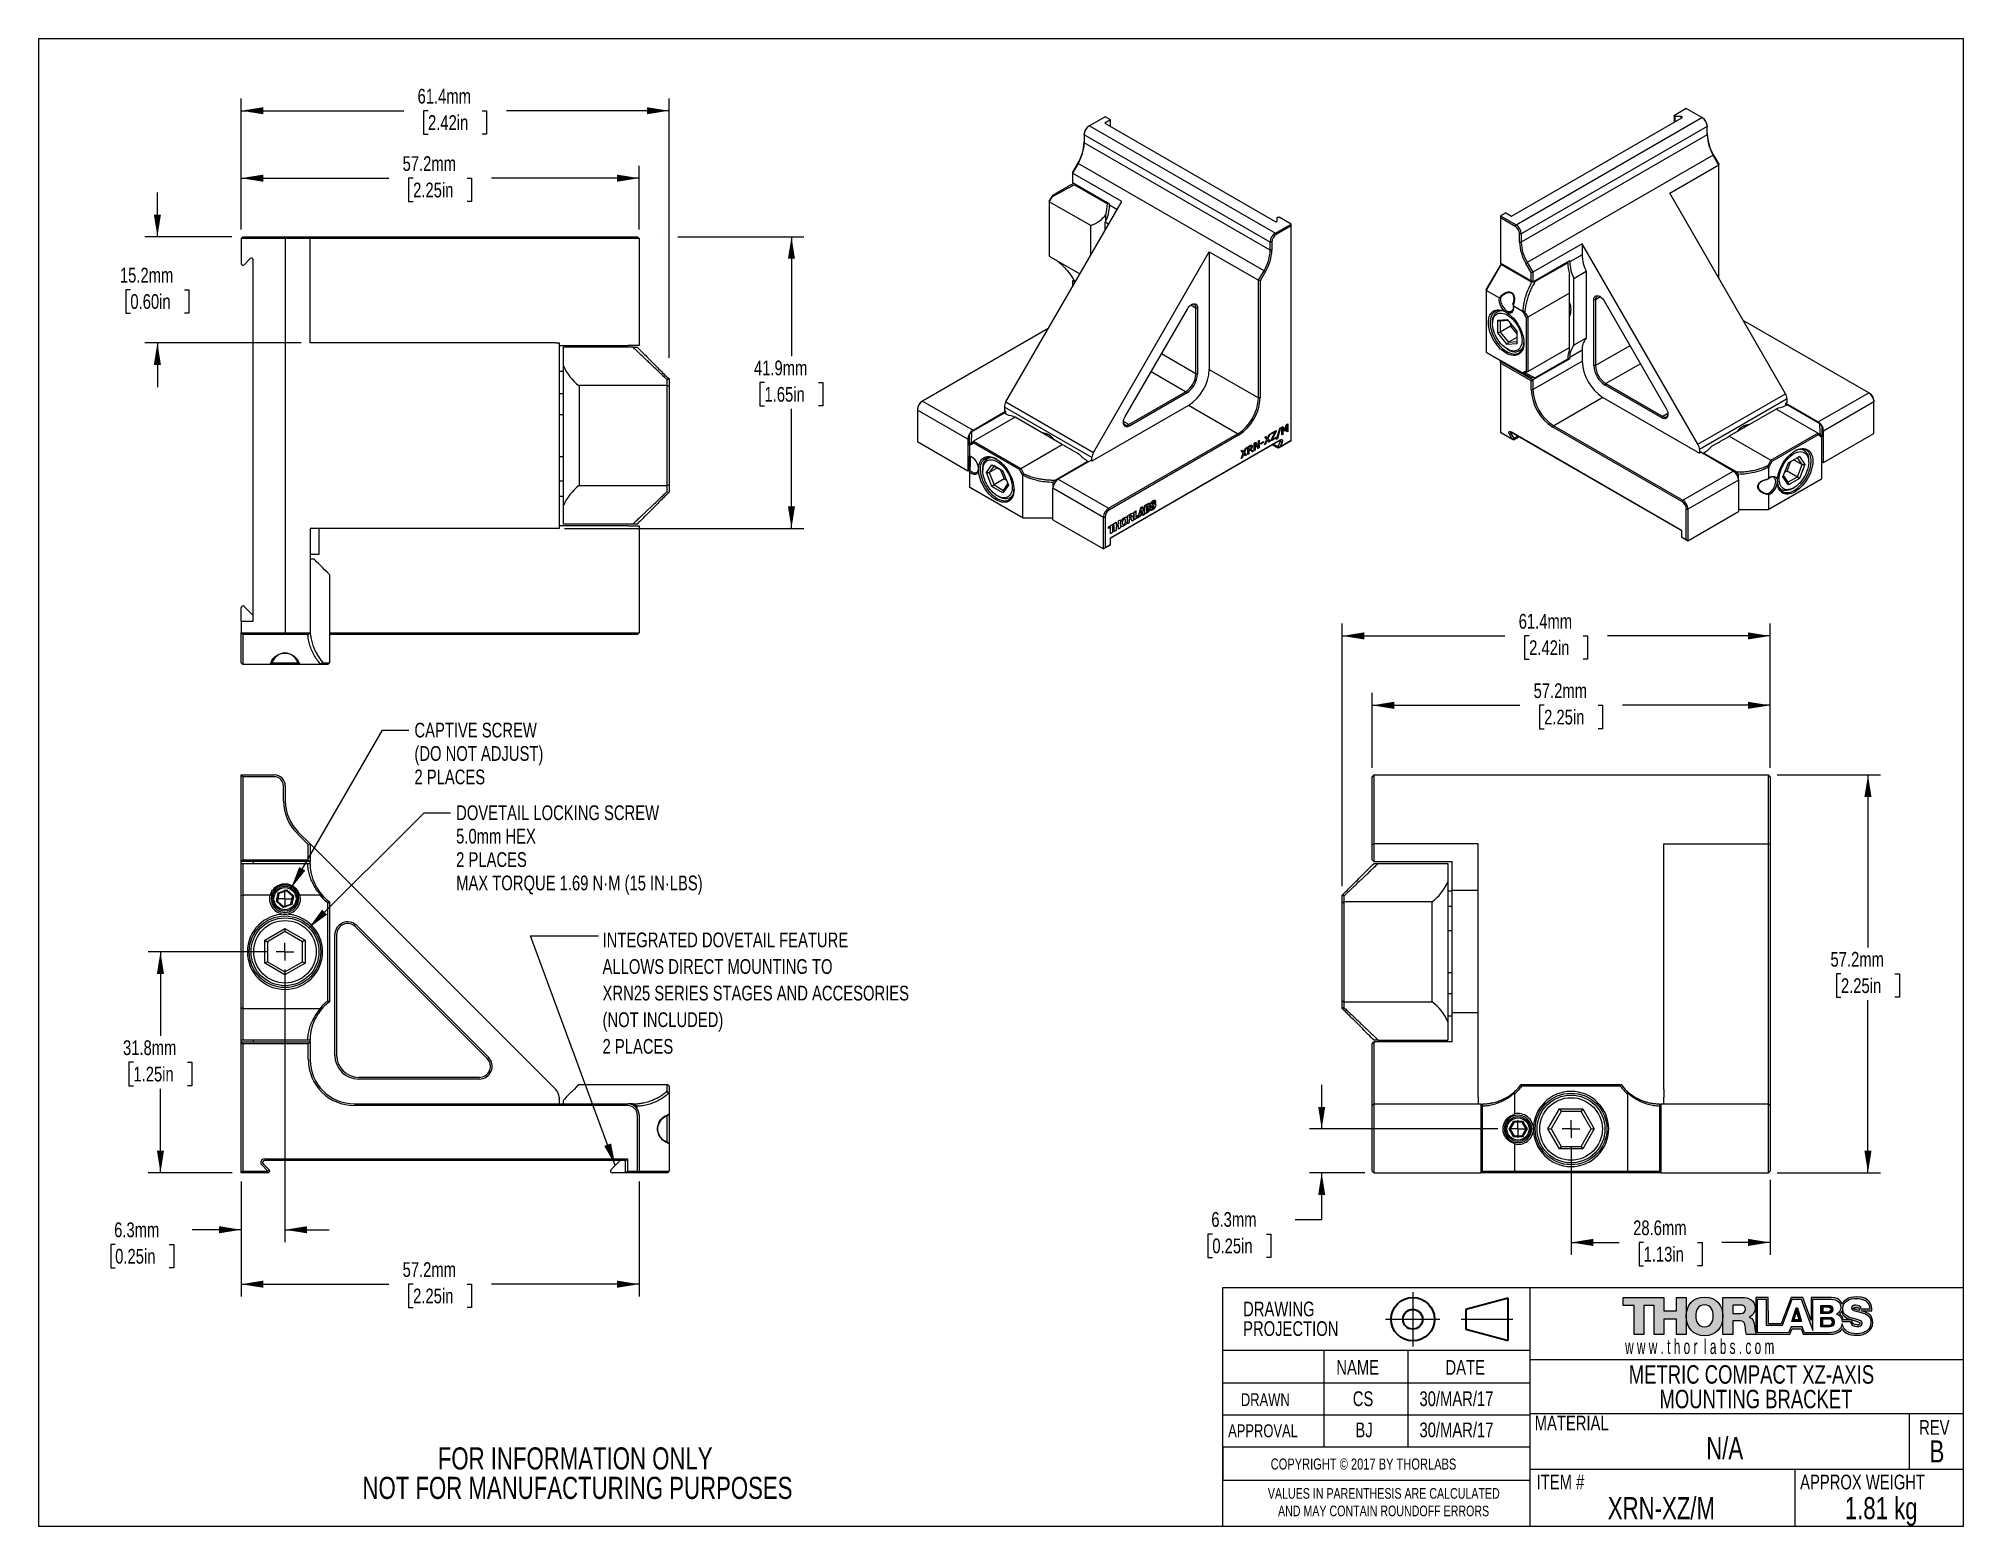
# Model space of a CAD drawing. Header units: millimetres. Extents: x 2 to 278, y 1 to 215.
import ezdxf

# ---------------------------------------------------------------- set-up
doc = ezdxf.new("R2010")
doc.units = ezdxf.units.MM
doc.header["$PDSIZE"] = -1
doc.linetypes.add('CENTERX2', pattern=[20.32, 12.7, -2.54, 2.54, -2.54])
doc.styles.add('SLDTEXTSTYLE0', font='TXT', dxfattribs={"width": 0.75})
doc.styles.add('SLDTEXTSTYLE1', font='TXT', dxfattribs={"width": 0.6})
doc.dimstyles.new('SLDDIMSTYLE0', dxfattribs={"dimtxt": 2.116667, "dimasz": 3.175, "dimexe": 0, "dimexo": 0.0625, "dimgap": 0.529167, "dimtad": 0, "dimtih": 1, "dimtoh": 1, "dimdec": 1, "dimrnd": 1e-09, "dimzin": 12, "dimdsep": 46, "dimtxsty": 'SLDTEXTSTYLE0', "dimsah": 1, "dimcen": 0.09, "dimadec": 0, "dimazin": 3, "dimtfac": 1, "dimtdec": 1, "dimtmove": 0, "dimatfit": 0, "dimfxl": 1, "dimfrac": 2, "dimtolj": 1, "dimtzin": 12, "dimarcsym": 0})
doc.dimstyles.new('SLDDIMSTYLE1', dxfattribs={"dimtxt": 2.116667, "dimasz": 3.175, "dimexe": 0, "dimexo": 0.0625, "dimgap": 0.529167, "dimtad": 0, "dimtih": 1, "dimtoh": 1, "dimdec": 1, "dimrnd": 1e-09, "dimzin": 12, "dimdsep": 46, "dimtxsty": 'SLDTEXTSTYLE0', "dimsah": 1, "dimcen": 0.09, "dimadec": 0, "dimazin": 3, "dimtfac": 1, "dimtdec": 1, "dimtofl": 0, "dimtmove": 0, "dimatfit": 3, "dimfxl": 1, "dimfrac": 2, "dimtolj": 1, "dimtzin": 12, "dimarcsym": 0})
doc.dimstyles.new('SLDDIMSTYLE2', dxfattribs={"dimtxt": 2.116667, "dimasz": 3.175, "dimexe": 0, "dimexo": 0.0625, "dimgap": 0.529167, "dimtad": 0, "dimtih": 1, "dimtoh": 1, "dimdec": 1, "dimrnd": 1e-09, "dimzin": 12, "dimdsep": 46, "dimtxsty": 'SLDTEXTSTYLE0', "dimsah": 1, "dimcen": 0, "dimadec": 0, "dimazin": 3, "dimtfac": 1, "dimtdec": 1, "dimtofl": 0, "dimtmove": 0, "dimatfit": 3, "dimfxl": 1, "dimfrac": 2, "dimtolj": 1, "dimtzin": 12, "dimarcsym": 0})
doc.dimstyles.new('SLDDIMSTYLE3', dxfattribs={"dimtxt": 0.18, "dimasz": 3.175, "dimexe": 0, "dimexo": 0.0625, "dimgap": 0, "dimtad": 0, "dimtih": 1, "dimtoh": 1, "dimdec": 0, "dimrnd": 1e-09, "dimzin": 0, "dimdsep": 46, "dimtxsty": 'Standard', "dimsah": 1, "dimcen": 0.09, "dimadec": 0, "dimazin": 0, "dimtfac": 3.175, "dimtdec": 0, "dimtofl": 0, "dimtmove": 0, "dimatfit": 3, "dimfxl": 1, "dimfrac": 2, "dimtolj": 1, "dimtzin": 0, "dimarcsym": 0})

msp = doc.modelspace()

# ---------------------------------------------------------------- texts
at = {"color": 7, "linetype": 'Continuous', "lineweight": 0}
for s, insert, char_height, attachment_point, style in [('w w w . t h o r  l a b s . c o m', (229.4, 27.8), 2.1167, 1, 'SLDTEXTSTYLE1'), ('NAME', (187.93, 24.82), 2.117, 1, 'SLDTEXTSTYLE0'), ('DATE', (203.61, 24.82), 2.117, 1, 'SLDTEXTSTYLE0'), ('DRAWN', (174.23, 20.05), 1.852, 1, 'SLDTEXTSTYLE0'), ('CS', (190.3, 20.32), 2.117, 1, 'SLDTEXTSTYLE0'), ('30/MAR/17', (199.87, 20.32), 2.117, 1, 'SLDTEXTSTYLE0'), ('MATERIAL', (216.42, 16.82), 2.117, 1, 'SLDTEXTSTYLE0'), ('APPROVAL', (172.4, 15.58), 1.852, 1, 'SLDTEXTSTYLE0'), ('BJ', (190.67, 15.84), 2.117, 1, 'SLDTEXTSTYLE0'), ('30/MAR/17', (199.87, 15.84), 2.117, 1, 'SLDTEXTSTYLE0'), ('N/A', (243.7, 13.75), 3.175, 2, 'SLDTEXTSTYLE0'), ('REV', (271.62, 16.19), 2.117, 1, 'SLDTEXTSTYLE0'), ('B', (274.18, 13.28), 3.17, 2, 'SLDTEXTSTYLE0'), ('COPYRIGHT © 2017 BY THORLABS', (178.51, 10.67), 1.5875, 1, 'SLDTEXTSTYLE0'), ('ITEM #', (216.7, 8.35), 2.117, 1, 'SLDTEXTSTYLE0'), ('APPROX WEIGHT', (254.53, 8.35), 2.1167, 1, 'SLDTEXTSTYLE0'), ('XRN-XZ/M', (234.61, 5.13), 3.175, 2, 'SLDTEXTSTYLE0'), ('1.81 kg', (266.17, 5.13), 3.175, 2, 'SLDTEXTSTYLE0')]:
    msp.add_mtext(s, dxfattribs=dict(at, insert=insert, char_height=char_height, attachment_point=attachment_point, style=style))

# ---------------------------------------------------------------- blocks, each defined once
blk = doc.blocks.new('Third Angle Projection Block')
at = {"color": 7, "linetype": 'CENTERX2', "lineweight": 18}
for p, q in [((101.48, 23.81), (101.48, 14.07)), ((96.6, 18.94), (106.35, 18.94)), ((110.14, 18.94), (119.45, 18.94))]:
    blk.add_line(p, q, dxfattribs=at)
at = {"color": 7, "linetype": 'Continuous', "lineweight": 35}
for p, q in [((118.62, 22.75), (111, 20.71)), ((118.62, 15.13), (118.62, 22.75)), ((111, 20.71), (111, 17.17)), ((111, 17.17), (118.62, 15.13))]:
    blk.add_line(p, q, dxfattribs=at)
for radius in [3.9, 1.77]:
    blk.add_circle((101.48, 18.94), radius, dxfattribs=at)
at = {"color": 7, "linetype": 'Continuous', "lineweight": 0}
blk.add_point((101.48, 18.94), dxfattribs=at)
blk = doc.blocks.new('THORLABS LOGO1')
at = {"linetype": 'Continuous'}
blk.add_hatch(color=7, dxfattribs=at).paths.add_polyline_path([(60.9, 42.3), (60.9, 50), (66.5, 50), (66.5, 28.7), (60.9, 28.7), (60.9, 37.5), (53.6, 37.5), (53.6, 28.7), (48, 28.7), (48, 45.3), (42.2, 45.3), (42.2, 28.7), (36.6, 28.7), (36.6, 45.3), (30.2, 45.3), (30.2, 50), (53.6, 50), (53.6, 42.3)], flags=0)
h = blk.add_hatch(color=7, dxfattribs=at)
edge = h.paths.add_edge_path(flags=0)
edge.add_spline(control_points=[(77.1, 27.9), (83.8, 28), (87.6, 32.9), (87.6, 39.1), (87.6, 45.3), (83.8, 50.2), (77, 50.2)], knot_values=[0, 0, 0, 0, 1, 1, 1, 2, 2, 2, 2], weights=[1, 1, 1, 1, 1, 1, 1], degree=3, periodic=0)
edge.add_spline(control_points=[(77, 50.2), (70.3, 50.2), (66.5, 45.3), (66.5, 39.1)], knot_values=[3.002118, 3.002118, 3.002118, 3.002118, 4, 4, 4, 4], weights=[1, 1, 1, 1], degree=3, periodic=0)
edge.add_spline(control_points=[(66.5, 39.1), (66.5, 39.1), (66.5, 39.1), (66.5, 39.1), (66.5, 32.9), (70.3, 28), (77.1, 27.9)], knot_values=[2, 2, 2, 2, 2.002118, 2.002118, 2.002118, 3.002118, 3.002118, 3.002118, 3.002118], weights=[1, 1, 1, 1, 1, 1, 1], degree=3, periodic=0)
edge = h.paths.add_edge_path(flags=0)
edge.add_spline(control_points=[(77, 33.1), (73.4, 33.1), (72, 36.2), (72, 39.4)], knot_values=[3, 3, 3, 3, 4, 4, 4, 4], weights=[1, 1, 1, 1], degree=3, periodic=0)
edge.add_spline(control_points=[(72, 39.4), (72, 42.6), (73.4, 45.7), (77, 45.7)], knot_values=[2, 2, 2, 2, 3, 3, 3, 3], weights=[1, 1, 1, 1], degree=3, periodic=0)
edge.add_spline(control_points=[(77, 45.7), (80.6, 45.7), (82, 42.6), (82, 39.4)], knot_values=[1, 1, 1, 1, 2, 2, 2, 2], weights=[1, 1, 1, 1], degree=3, periodic=0)
edge.add_spline(control_points=[(82, 39.4), (82, 36.2), (80.6, 33.1), (77, 33.1)], knot_values=[0, 0, 0, 0, 1, 1, 1, 1], weights=[1, 1, 1, 1], degree=3, periodic=0)
h = blk.add_hatch(color=7, dxfattribs=at)
edge = h.paths.add_edge_path(flags=0)
edge.add_line((87.6, 28.7), (87.6, 50))
edge.add_line((87.6, 50), (98.6, 50))
edge.add_spline(control_points=[(98.6, 50), (102.3, 50), (106.1, 48.3), (106.1, 44)], knot_values=[1, 1, 1, 1, 2, 2, 2, 2], weights=[1, 1, 1, 1], degree=3, periodic=0)
edge.add_spline(control_points=[(106.1, 44), (106.1, 41.7), (104.9, 39.6), (102.7, 38.7)], knot_values=[2, 2, 2, 2, 3, 3, 3, 3], weights=[1, 1, 1, 1], degree=3, periodic=0)
edge.add_line((102.7, 38.7), (102.7, 38.6))
edge.add_spline(control_points=[(102.7, 38.6), (105, 38.1), (105.6, 35.5), (105.8, 33.5)], knot_values=[4, 4, 4, 4, 5, 5, 5, 5], weights=[1, 1, 1, 1], degree=3, periodic=0)
edge.add_spline(control_points=[(105.8, 33.5), (105.9, 32.9), (106, 31), (106.4, 29.7)], knot_values=[5, 5, 5, 5, 5.740443, 5.740443, 5.740443, 5.740443], weights=[1, 1, 1, 1], degree=3, periodic=0)
edge.add_line((106.4, 29.7), (106.4, 28.7))
edge.add_line((106.4, 28.7), (101.2, 28.7))
edge.add_spline(control_points=[(101.2, 28.7), (100.7, 29.4), (100.6, 31.5), (100.6, 32.1)], knot_values=[7, 7, 7, 7, 8, 8, 8, 8], weights=[1, 1, 1, 1], degree=3, periodic=0)
edge.add_spline(control_points=[(100.6, 32.1), (100.4, 34.3), (100.1, 36.5), (97.4, 36.5)], knot_values=[8, 8, 8, 8, 9, 9, 9, 9], weights=[1, 1, 1, 1], degree=3, periodic=0)
edge.add_line((97.4, 36.5), (93.2, 36.5))
edge.add_line((93.2, 36.5), (93.2, 28.7))
edge.add_line((93.2, 28.7), (87.6, 28.7))
edge = h.paths.add_edge_path(flags=0)
edge.add_line((97.7, 45.6), (93.2, 45.6))
edge.add_line((93.2, 45.6), (93.2, 40.8))
edge.add_line((93.2, 40.8), (97.9, 40.8))
edge.add_spline(control_points=[(97.9, 40.8), (99.6, 40.8), (100.5, 41.7), (100.5, 43.3)], knot_values=[1, 1, 1, 1, 2, 2, 2, 2], weights=[1, 1, 1, 1], degree=3, periodic=0)
edge.add_spline(control_points=[(100.5, 43.3), (100.5, 44.9), (99.2, 45.6), (97.7, 45.6)], knot_values=[2, 2, 2, 2, 3, 3, 3, 3], weights=[1, 1, 1, 1], degree=3, periodic=0)
h = blk.add_hatch(color=7, dxfattribs=at)
edge = h.paths.add_edge_path(flags=0)
edge.add_spline(control_points=[(156, 46.2), (155.1, 47.9), (154.6, 50), (147.7, 50)], knot_values=[4, 4, 4, 4, 5, 5, 5, 5], weights=[1, 1, 1, 1], degree=3, periodic=0)
edge.add_line((147.7, 50), (138.3, 50))
edge.add_line((138.3, 50), (138.3, 36.8))
edge.add_line((138.3, 36.8), (133.4, 50))
edge.add_line((133.4, 50), (126.8, 50))
edge.add_line((126.8, 50), (121, 34.8))
edge.add_line((121, 34.8), (113.7, 34.8))
edge.add_line((113.7, 34.8), (113.6, 50))
edge.add_line((113.6, 50), (106.4, 50))
edge.add_line((106.4, 50), (106.4, 28.7))
edge.add_line((106.4, 28.7), (126.1, 28.8))
edge.add_line((126.1, 28.8), (127.3, 31.9))
edge.add_line((127.3, 31.9), (132.5, 31.9))
edge.add_line((132.5, 31.9), (133.7, 28.8))
edge.add_line((133.7, 28.8), (149.7, 28.8))
edge.add_spline(control_points=[(149.7, 28.8), (152.5, 28.8), (155.2, 30.2), (156, 32.1)], knot_values=[19, 19, 19, 19, 20, 20, 20, 20], weights=[1, 1, 1, 1], degree=3, periodic=0)
edge.add_spline(control_points=[(156, 32.1), (156.7, 30.2), (159.4, 28.2), (164.6, 28.2)], knot_values=[20, 20, 20, 20, 21, 21, 21, 21], weights=[1, 1, 1, 1], degree=3, periodic=0)
edge.add_spline(control_points=[(164.6, 28.2), (169.8, 28.2), (173.6, 31.3), (173.6, 35.4)], knot_values=[21, 21, 21, 21, 22, 22, 22, 22], weights=[1, 1, 1, 1], degree=3, periodic=0)
edge.add_spline(control_points=[(173.6, 35.4), (173.6, 39.7), (171.2, 41.2), (167.3, 42.2)], knot_values=[22, 22, 22, 22, 23, 23, 23, 23], weights=[1, 1, 1, 1], degree=3, periodic=0)
edge.add_spline(control_points=[(167.3, 42.2), (167.3, 42.2), (167.2, 42.2), (167.2, 42.2)], knot_values=[0, 0, 0, 0, 1, 1, 1, 1], weights=[1, 1, 1, 1], degree=3, periodic=0)
edge.add_line((167.2, 42.2), (173.1, 42.2))
edge.add_spline(control_points=[(173.1, 42.2), (173.1, 45.3), (172.5, 50.3), (164.2, 50.3)], knot_values=[2, 2, 2, 2, 3, 3, 3, 3], weights=[1, 1, 1, 1], degree=3, periodic=0)
edge.add_spline(control_points=[(164.2, 50.3), (159.4, 50.3), (157, 47.9), (156, 46.2)], knot_values=[3, 3, 3, 3, 4, 4, 4, 4], weights=[1, 1, 1, 1], degree=3, periodic=0)
edge = h.paths.add_edge_path(flags=0)
edge.add_spline(control_points=[(166.3, 35.1), (166.1, 34.2), (165.4, 33.9), (163.6, 34.4)], knot_values=[4, 4, 4, 4, 5, 5, 5, 5], weights=[1, 1, 1, 1], degree=3, periodic=0)
edge.add_spline(control_points=[(163.6, 34.4), (161.7, 34.9), (161.7, 35.9), (161.7, 37.1)], knot_values=[5, 5, 5, 5, 6, 6, 6, 6], weights=[1, 1, 1, 1], degree=3, periodic=0)
edge.add_spline(control_points=[(161.7, 37.1), (164.1, 36.4), (166.4, 35.6), (166.3, 35.1)], knot_values=[3, 3, 3, 3, 4, 4, 4, 4], weights=[1, 1, 1, 1], degree=3, periodic=0)
edge = h.paths.add_edge_path(flags=0)
edge.add_spline(control_points=[(155.3, 44.2), (155.3, 42.4), (154.3, 41.1), (152.8, 40.3)], knot_values=[17, 17, 17, 17, 18, 18, 18, 18], weights=[1, 1, 1, 1], degree=3, periodic=0)
edge.add_spline(control_points=[(152.8, 40.3), (154.7, 39.7), (155.9, 38.2), (156.1, 36.2)], knot_values=[18, 18, 18, 18, 19, 19, 19, 19], weights=[1, 1, 1, 1], degree=3, periodic=0)
edge.add_line((156.1, 36.2), (160.9, 36.2))
edge.add_spline(control_points=[(160.9, 36.2), (161, 34), (162.4, 33.2), (164.5, 33.2)], knot_values=[20, 20, 20, 20, 21, 21, 21, 21], weights=[1, 1, 1, 1], degree=3, periodic=0)
edge.add_spline(control_points=[(164.5, 33.2), (166, 33.2), (167.6, 33.8), (167.6, 35.2)], knot_values=[21, 21, 21, 21, 22, 22, 22, 22], weights=[1, 1, 1, 1], degree=3, periodic=0)
edge.add_spline(control_points=[(167.6, 35.2), (167.6, 36.9), (164.8, 37.2), (162, 38)], knot_values=[22, 22, 22, 22, 23, 23, 23, 23], weights=[1, 1, 1, 1], degree=3, periodic=0)
edge.add_spline(control_points=[(162, 38), (159.3, 38.8), (156.4, 40), (156.4, 43.6)], knot_values=[23, 23, 23, 23, 24, 24, 24, 24], weights=[1, 1, 1, 1], degree=3, periodic=0)
edge.add_spline(control_points=[(156.4, 43.6), (156.4, 47.8), (160.6, 49.4), (164.3, 49.4)], knot_values=[24, 24, 24, 24, 25, 25, 25, 25], weights=[1, 1, 1, 1], degree=3, periodic=0)
edge.add_spline(control_points=[(164.3, 49.4), (168.1, 49.4), (172, 47.5), (172, 43.2)], knot_values=[25, 25, 25, 25, 26, 26, 26, 26], weights=[1, 1, 1, 1], degree=3, periodic=0)
edge.add_line((172, 43.2), (167, 43.2))
edge.add_spline(control_points=[(167, 43.2), (167, 45), (165.4, 45.5), (163.9, 45.5)], knot_values=[27, 27, 27, 27, 28, 28, 28, 28], weights=[1, 1, 1, 1], degree=3, periodic=0)
edge.add_spline(control_points=[(163.9, 45.5), (162.8, 45.5), (161.4, 45.1), (161.4, 43.9)], knot_values=[28, 28, 28, 28, 29, 29, 29, 29], weights=[1, 1, 1, 1], degree=3, periodic=0)
edge.add_spline(control_points=[(161.4, 43.9), (161.4, 42.4), (164.2, 42.1), (167, 41.3)], knot_values=[29, 29, 29, 29, 30, 30, 30, 30], weights=[1, 1, 1, 1], degree=3, periodic=0)
edge.add_spline(control_points=[(167, 41.3), (169.8, 40.6), (172.6, 39.3), (172.6, 35.8)], knot_values=[30, 30, 30, 30, 31, 31, 31, 31], weights=[1, 1, 1, 1], degree=3, periodic=0)
edge.add_spline(control_points=[(172.6, 35.8), (172.6, 30.9), (168.5, 29.1), (164.2, 29.1)], knot_values=[31, 31, 31, 31, 32, 32, 32, 32], weights=[1, 1, 1, 1], degree=3, periodic=0)
edge.add_spline(control_points=[(164.2, 29.1), (160.3, 29.1), (156.8, 30.9), (156, 34.7)], knot_values=[0, 0, 0, 0, 1, 1, 1, 1], weights=[1, 1, 1, 1], degree=3, periodic=0)
edge.add_spline(control_points=[(156, 34.7), (155.5, 31), (152.3, 29.7), (148.6, 29.7)], knot_values=[1, 1, 1, 1, 2, 2, 2, 2], weights=[1, 1, 1, 1], degree=3, periodic=0)
edge.add_line((148.6, 29.7), (134.5, 29.7))
edge.add_line((134.5, 29.7), (133, 33))
edge.add_line((133, 33), (126.8, 33))
edge.add_line((126.8, 33), (125.3, 29.7))
edge.add_line((125.3, 29.7), (107.5, 29.7))
edge.add_line((107.5, 29.7), (107.5, 49))
edge.add_line((107.5, 49), (112.5, 49))
edge.add_line((112.5, 49), (112.5, 34.1))
edge.add_line((112.5, 34.1), (121.8, 34.1))
edge.add_line((121.8, 34.1), (127.4, 49))
edge.add_line((127.4, 49), (132.5, 49))
edge.add_line((132.5, 49), (139.3, 31))
edge.add_line((139.3, 31), (139.3, 49))
edge.add_line((139.3, 49), (148.3, 49))
edge.add_spline(control_points=[(148.3, 49), (151.6, 49), (155.3, 48.2), (155.3, 44.2)], knot_values=[16, 16, 16, 16, 17, 17, 17, 17], weights=[1, 1, 1, 1], degree=3, periodic=0)
edge = h.paths.add_edge_path(flags=0)
edge.add_line((161.6, 37.1), (156.7, 37.1))
edge.add_spline(control_points=[(156.7, 37.1), (156.7, 38.6), (155.5, 39.8), (154.7, 40.4)], knot_values=[8, 8, 8, 8, 9, 9, 9, 9], weights=[1, 1, 1, 1], degree=3, periodic=0)
edge.add_spline(control_points=[(154.7, 40.4), (155.1, 40.8), (155.6, 41.3), (155.8, 42.1)], knot_values=[9, 9, 9, 9, 10, 10, 10, 10], weights=[1, 1, 1, 1], degree=3, periodic=0)
edge.add_spline(control_points=[(155.8, 42.1), (155.8, 39.8), (158, 38.1), (160.6, 37.4)], knot_values=[10, 10, 10, 10, 11, 11, 11, 11], weights=[1, 1, 1, 1], degree=3, periodic=0)
edge.add_spline(control_points=[(160.6, 37.4), (160.9, 37.3), (161.3, 37.2), (161.6, 37.1)], knot_values=[0, 0, 0, 0, 1, 1, 1, 1], weights=[1, 1, 1, 1], degree=3, periodic=0)
edge = h.paths.add_edge_path(flags=0)
edge.add_spline(control_points=[(164.2, 44.2), (165.4, 44.2), (165.8, 44), (165.9, 43.3)], knot_values=[2, 2, 2, 2, 3, 3, 3, 3], weights=[1, 1, 1, 1], degree=3, periodic=0)
edge.add_spline(control_points=[(165.9, 43.3), (165.9, 43), (165.9, 42.8), (165.9, 42.5)], knot_values=[3, 3, 3, 3, 4, 4, 4, 4], weights=[1, 1, 1, 1], degree=3, periodic=0)
edge.add_spline(control_points=[(165.9, 42.5), (163.2, 43.1), (162.5, 43.3), (162.5, 43.8)], knot_values=[0, 0, 0, 0, 1, 1, 1, 1], weights=[1, 1, 1, 1], degree=3, periodic=0)
edge.add_spline(control_points=[(162.5, 43.8), (162.5, 44.1), (163.7, 44.3), (164.2, 44.2)], knot_values=[1, 1, 1, 1, 2, 2, 2, 2], weights=[1, 1, 1, 1], degree=3, periodic=0)
h = blk.add_hatch(color=7, dxfattribs=at)
edge = h.paths.add_edge_path(flags=0)
edge.add_line((143.9, 40.7), (143.9, 45.4))
edge.add_line((143.9, 45.4), (148.4, 45.4))
edge.add_spline(control_points=[(148.4, 45.4), (149.6, 45.4), (150.7, 44.8), (150.7, 43)], knot_values=[1, 1, 1, 1, 2, 2, 2, 2], weights=[1, 1, 1, 1], degree=3, periodic=0)
edge.add_spline(control_points=[(150.7, 43), (150.7, 41.3), (149.4, 40.7), (148.4, 40.7)], knot_values=[2, 2, 2, 2, 3, 3, 3, 3], weights=[1, 1, 1, 1], degree=3, periodic=0)
edge.add_line((148.4, 40.7), (143.9, 40.7))
edge = h.paths.add_edge_path(flags=0)
edge.add_spline(control_points=[(149.6, 43), (149.6, 44), (148.8, 44.3), (148, 44.3)], knot_values=[3, 3, 3, 3, 4, 4, 4, 4], weights=[1, 1, 1, 1], degree=3, periodic=0)
edge.add_line((148, 44.3), (144.9, 44.3))
edge.add_line((144.9, 44.3), (144.9, 41.6))
edge.add_line((144.9, 41.6), (148, 41.6))
edge.add_spline(control_points=[(148, 41.6), (148.7, 41.6), (149.6, 42), (149.6, 43)], knot_values=[2, 2, 2, 2, 3, 3, 3, 3], weights=[1, 1, 1, 1], degree=3, periodic=0)
h = blk.add_hatch(color=7, dxfattribs=at)
h.paths.add_polyline_path([(127.1, 36.2), (132.8, 36.2), (130.4, 43.9), (129.6, 43.9)], flags=0)
h.paths.add_polyline_path([(128.4, 37.2), (129.9, 41.9), (131.4, 37.2)], flags=0)
h = blk.add_hatch(color=7, dxfattribs=at)
edge = h.paths.add_edge_path(flags=0)
edge.add_line((143.9, 33.1), (143.9, 38.5))
edge.add_line((143.9, 38.5), (148.9, 38.5))
edge.add_spline(control_points=[(148.9, 38.5), (150.2, 38.5), (151.5, 37.8), (151.5, 35.7)], knot_values=[1, 1, 1, 1, 2, 2, 2, 2], weights=[1, 1, 1, 1], degree=3, periodic=0)
edge.add_spline(control_points=[(151.5, 35.7), (151.5, 33.7), (150, 33.1), (148.9, 33.1)], knot_values=[2, 2, 2, 2, 3, 3, 3, 3], weights=[1, 1, 1, 1], degree=3, periodic=0)
edge.add_line((148.9, 33.1), (143.9, 33.1))
edge = h.paths.add_edge_path(flags=0)
edge.add_spline(control_points=[(150.5, 35.7), (150.5, 37), (149.6, 37.5), (148.6, 37.5)], knot_values=[3, 3, 3, 3, 4, 4, 4, 4], weights=[1, 1, 1, 1], degree=3, periodic=0)
edge.add_line((148.6, 37.5), (144.8, 37.5))
edge.add_line((144.8, 37.5), (144.8, 34))
edge.add_line((144.8, 34), (148.6, 34))
edge.add_spline(control_points=[(148.6, 34), (149.4, 34), (150.5, 34.4), (150.5, 35.7)], knot_values=[2, 2, 2, 2, 3, 3, 3, 3], weights=[1, 1, 1, 1], degree=3, periodic=0)
at = {"color": 7, "linetype": 'Continuous', "lineweight": 18}
for p, q in [((30.2, 45.3), (30.2, 50)), ((30.2, 50), (53.6, 50)), ((36.6, 45.3), (30.2, 45.3)), ((36.6, 28.7), (36.6, 45.3)), ((48, 45.3), (42.2, 45.3)), ((42.2, 45.3), (42.2, 28.7)), ((48, 28.7), (48, 45.3)), ((53.6, 50), (53.6, 42.3)), ((60.9, 42.3), (60.9, 50)), ((60.9, 50), (66.5, 50)), ((66.5, 50), (66.5, 28.7)), ((87.6, 50), (98.6, 50)), ((87.6, 28.7), (87.6, 50)), ((97.7, 45.6), (93.2, 45.6)), ((93.2, 45.6), (93.2, 40.8)), ((113.6, 50), (106.4, 50)), ((106.4, 50), (106.4, 28.7)), ((107.5, 29.7), (107.5, 49)), ((107.5, 49), (112.5, 49)), ((112.5, 49), (112.5, 34.1)), ((113.7, 34.8), (113.6, 50)), ((126.8, 50), (121, 34.8)), ((121.8, 34.1), (127.4, 49)), ((133.4, 50), (126.8, 50)), ((127.4, 49), (132.5, 49)), ((132.5, 49), (139.3, 31)), ((138.3, 36.8), (133.4, 50)), ((147.7, 50), (138.3, 50)), ((138.3, 50), (138.3, 36.8)), ((139.3, 31), (139.3, 49)), ((139.3, 49), (148.3, 49)), ((143.9, 45.4), (148.4, 45.4)), ((143.9, 40.7), (143.9, 45.4)), ((144.9, 44.3), (144.9, 41.6)), ((148, 44.3), (144.9, 44.3)), ((53.6, 42.3), (60.9, 42.3)), ((60.9, 37.5), (53.6, 37.5)), ((53.6, 37.5), (53.6, 28.7)), ((60.9, 28.7), (60.9, 37.5)), ((93.2, 40.8), (97.9, 40.8)), ((97.4, 36.5), (93.2, 36.5)), ((93.2, 36.5), (93.2, 28.7)), ((102.7, 38.7), (102.7, 38.6)), ((112.5, 34.1), (121.8, 34.1)), ((121, 34.8), (113.7, 34.8)), ((127.1, 36.2), (129.6, 43.9)), ((132.8, 36.2), (127.1, 36.2)), ((129.9, 41.9), (128.4, 37.2)), ((128.4, 37.2), (131.4, 37.2)), ((129.6, 43.9), (130.4, 43.9)), ((131.4, 37.2), (129.9, 41.9)), ((130.4, 43.9), (132.8, 36.2)), ((148.4, 40.7), (143.9, 40.7)), ((143.9, 38.5), (148.9, 38.5)), ((143.9, 33.1), (143.9, 38.5)), ((144.8, 37.5), (144.8, 34)), ((148.6, 37.5), (144.8, 37.5)), ((144.8, 34), (148.6, 34)), ((144.9, 41.6), (148, 41.6)), ((156.1, 36.2), (160.9, 36.2)), ((161.6, 37.1), (156.7, 37.1)), ((172, 43.2), (167, 43.2)), ((167.2, 42.2), (173.1, 42.2)), ((42.2, 28.7), (36.6, 28.7)), ((53.6, 28.7), (48, 28.7)), ((66.5, 28.7), (60.9, 28.7)), ((93.2, 28.7), (87.6, 28.7)), ((106.4, 28.7), (101.2, 28.7)), ((106.4, 29.7), (106.4, 28.7)), ((106.4, 28.7), (126.1, 28.8)), ((125.3, 29.7), (107.5, 29.7)), ((126.8, 33), (125.3, 29.7)), ((126.1, 28.8), (127.3, 31.9)), ((133, 33), (126.8, 33)), ((127.3, 31.9), (132.5, 31.9)), ((132.5, 31.9), (133.7, 28.8)), ((134.5, 29.7), (133, 33)), ((133.7, 28.8), (149.7, 28.8)), ((148.6, 29.7), (134.5, 29.7)), ((148.9, 33.1), (143.9, 33.1))]:
    blk.add_line(p, q, dxfattribs=at)
at = {"color": 8, "linetype": 'Continuous', "lineweight": 0}
for points in [[(66.5, 39.1), (66.5, 45.3), (70.3, 50.2), (77, 50.2)], [(77, 45.7), (73.4, 45.7), (72, 42.6), (72, 39.4)], [(82, 39.4), (82, 42.6), (80.6, 45.7), (77, 45.7)], [(100.5, 43.3), (100.5, 44.9), (99.2, 45.6), (97.7, 45.6)], [(98.6, 50), (102.3, 50), (106.1, 48.3), (106.1, 44)], [(156, 46.2), (155.1, 47.9), (154.6, 50), (147.7, 50)], [(149.6, 43), (149.6, 44), (148.8, 44.3), (148, 44.3)], [(148.3, 49), (151.6, 49), (155.3, 48.2), (155.3, 44.2)], [(148.4, 45.4), (149.6, 45.4), (150.7, 44.8), (150.7, 43)], [(164.2, 50.3), (159.4, 50.3), (157, 47.9), (156, 46.2)], [(156.4, 43.6), (156.4, 47.8), (160.6, 49.4), (164.3, 49.4)], [(163.9, 45.5), (162.8, 45.5), (161.4, 45.1), (161.4, 43.9)], [(162.5, 43.8), (162.5, 44.1), (163.7, 44.3), (164.2, 44.2)], [(167, 43.2), (167, 45), (165.4, 45.5), (163.9, 45.5)], [(173.1, 42.2), (173.1, 45.3), (172.5, 50.3), (164.2, 50.3)], [(164.2, 44.2), (165.4, 44.2), (165.8, 44), (165.9, 43.3)], [(164.3, 49.4), (168.1, 49.4), (172, 47.5), (172, 43.2)], [(72, 39.4), (72, 36.2), (73.4, 33.1), (77, 33.1)], [(77, 33.1), (80.6, 33.1), (82, 36.2), (82, 39.4)], [(100.6, 32.1), (100.4, 34.3), (100.1, 36.5), (97.4, 36.5)], [(97.9, 40.8), (99.6, 40.8), (100.5, 41.7), (100.5, 43.3)], [(106.1, 44), (106.1, 41.7), (104.9, 39.6), (102.7, 38.7)], [(102.7, 38.6), (105, 38.1), (105.6, 35.5), (105.8, 33.5)], [(105.8, 33.5), (105.9, 32.9), (106, 31), (106.4, 29.7)], [(148, 41.6), (148.7, 41.6), (149.6, 42), (149.6, 43)], [(150.7, 43), (150.7, 41.3), (149.4, 40.7), (148.4, 40.7)], [(150.5, 35.7), (150.5, 37), (149.6, 37.5), (148.6, 37.5)], [(148.6, 34), (149.4, 34), (150.5, 34.4), (150.5, 35.7)], [(156, 34.7), (155.5, 31), (152.3, 29.7), (148.6, 29.7)], [(148.9, 38.5), (150.2, 38.5), (151.5, 37.8), (151.5, 35.7)], [(151.5, 35.7), (151.5, 33.7), (150, 33.1), (148.9, 33.1)], [(155.3, 44.2), (155.3, 42.4), (154.3, 41.1), (152.8, 40.3)], [(152.8, 40.3), (154.7, 39.7), (155.9, 38.2), (156.1, 36.2)], [(154.7, 40.4), (155.1, 40.8), (155.6, 41.3), (155.8, 42.1)], [(156.7, 37.1), (156.7, 38.6), (155.5, 39.8), (154.7, 40.4)], [(155.8, 42.1), (155.8, 39.8), (158, 38.1), (160.6, 37.4)], [(164.2, 29.1), (160.3, 29.1), (156.8, 30.9), (156, 34.7)], [(162, 38), (159.3, 38.8), (156.4, 40), (156.4, 43.6)], [(160.6, 37.4), (160.9, 37.3), (161.3, 37.2), (161.6, 37.1)], [(160.9, 36.2), (161, 34), (162.4, 33.2), (164.5, 33.2)], [(161.4, 43.9), (161.4, 42.4), (164.2, 42.1), (167, 41.3)], [(161.7, 37.1), (164.1, 36.4), (166.4, 35.6), (166.3, 35.1)], [(163.6, 34.4), (161.7, 34.9), (161.7, 35.9), (161.7, 37.1)], [(167.6, 35.2), (167.6, 36.9), (164.8, 37.2), (162, 38)], [(165.9, 42.5), (163.2, 43.1), (162.5, 43.3), (162.5, 43.8)], [(166.3, 35.1), (166.1, 34.2), (165.4, 33.9), (163.6, 34.4)], [(172.6, 35.8), (172.6, 30.9), (168.5, 29.1), (164.2, 29.1)], [(164.5, 33.2), (166, 33.2), (167.6, 33.8), (167.6, 35.2)], [(164.6, 28.2), (169.8, 28.2), (173.6, 31.3), (173.6, 35.4)], [(165.9, 43.3), (165.9, 43), (165.9, 42.8), (165.9, 42.5)], [(167, 41.3), (169.8, 40.6), (172.6, 39.3), (172.6, 35.8)], [(167.3, 42.2), (167.3, 42.2), (167.2, 42.2), (167.2, 42.2)], [(173.6, 35.4), (173.6, 39.7), (171.2, 41.2), (167.3, 42.2)], [(101.2, 28.7), (100.7, 29.4), (100.6, 31.5), (100.6, 32.1)], [(149.7, 28.8), (152.5, 28.8), (155.2, 30.2), (156, 32.1)], [(156, 32.1), (156.7, 30.2), (159.4, 28.2), (164.6, 28.2)]]:
    blk.add_open_spline(points, degree=3, dxfattribs=at)
for points, knots in [([(77, 50.2), (83.8, 50.2), (87.6, 45.3), (87.6, 39.1), (87.6, 32.9), (83.8, 28), (77.1, 27.9)], [0, 0, 0, 0, 1, 1, 1, 2, 2, 2, 2]), ([(77.1, 27.9), (70.3, 28), (66.5, 32.9), (66.5, 39.1), (66.5, 39.1), (66.5, 39.1), (66.5, 39.1)], [2, 2, 2, 2, 3, 3, 3, 3.002118, 3.002118, 3.002118, 3.002118])]:
    blk.add_open_spline(points, degree=3, knots=knots, dxfattribs=at)
blk = doc.blocks.new('SW_NOTE_0')
at = {"color": 0, "linetype": 'Continuous', "lineweight": 0, "char_height": 1.524, "attachment_point": 2, "style": 'SLDTEXTSTYLE0'}
for s, insert in [('VALUES IN PARENTHESIS ARE CALCULATED', (19.91, 1.96)), ('AND MAY CONTAIN ROUNDOFF ERRORS', (19.88, -0.56))]:
    blk.add_mtext(s, dxfattribs=dict(at, insert=insert))
blk = doc.blocks.new('SW_NOTE_1')
at = {"color": 0, "linetype": 'Continuous', "lineweight": 0, "char_height": 2.117, "attachment_point": 1, "style": 'SLDTEXTSTYLE0'}
for s, insert in [('DRAWING', (0, 2.73)), ('PROJECTION', (0, -0.09))]:
    blk.add_mtext(s, dxfattribs=dict(at, insert=insert))
blk = doc.blocks.new('SW_NOTE_2')
at = {"color": 0, "linetype": 'Continuous', "lineweight": 0, "char_height": 2.6458, "attachment_point": 2, "style": 'SLDTEXTSTYLE0'}
for s, insert in [('METRIC COMPACT XZ-AXIS', (22.03, 3.41)), ('MOUNTING BRACKET', (22.68, -0.12))]:
    blk.add_mtext(s, dxfattribs=dict(at, insert=insert))
blk = doc.blocks.new('SW_NOTE_3')
at = {"color": 0, "linetype": 'Continuous', "lineweight": 0, "char_height": 3.175, "attachment_point": 2, "style": 'SLDTEXTSTYLE0'}
for s, insert in [('FOR INFORMATION ONLY', (25.05, 4.09)), ('NOT FOR MANUFACTURING PURPOSES', (25.38, -0.14))]:
    blk.add_mtext(s, dxfattribs=dict(at, insert=insert))
blk = doc.blocks.new('_D')
at = {"color": 7, "linetype": 'Continuous', "lineweight": 18}
for p, q in [((36.97, 80.92), (36.97, 41.75)), ((30.67, 50.44), (30.67, 41.75)), ((30.67, 43.53), (23.63, 43.53)), ((36.97, 43.53), (43.32, 43.53)), ((12.59, 41.42), (11.95, 41.42)), ((11.95, 41.42), (11.95, 38.06)), ((20.35, 41.42), (20.99, 41.42)), ((20.99, 41.42), (20.99, 38.06)), ((11.95, 38.06), (12.59, 38.06)), ((20.99, 38.06), (20.35, 38.06))]:
    blk.add_line(p, q, dxfattribs=at)
for points in [[(30.67, 43.53), (27.5, 44.04), (27.5, 43.02)], [(36.97, 43.53), (40.14, 43.02), (40.14, 44.04)]]:
    blk.add_solid(points, dxfattribs=at)
at = {"color": 7, "linetype": 'Continuous', "lineweight": 18, "char_height": 2.117, "attachment_point": 1, "style": 'SLDTEXTSTYLE0'}
for s, insert in [('6.3mm', (12.44, 44.58)), ('0.25in', (12.59, 40.78))]:
    blk.add_mtext(s, dxfattribs=dict(at, insert=insert))
blk = doc.blocks.new('_D_1')
at = {"color": 7, "linetype": 'Continuous', "lineweight": 18}
for p, q in [((34.43, 83.46), (17.31, 83.46)), ((19.09, 83.46), (19.09, 71.38)), ((15.21, 67.59), (14.57, 67.59)), ((14.57, 67.59), (14.57, 64.22)), ((22.97, 67.59), (23.61, 67.59)), ((23.61, 67.59), (23.61, 64.22)), ((14.57, 64.22), (15.21, 64.22)), ((19.09, 51.71), (19.09, 63.79)), ((23.61, 64.22), (22.97, 64.22)), ((29.4, 51.71), (17.31, 51.71))]:
    blk.add_line(p, q, dxfattribs=at)
for points in [[(19.09, 83.46), (18.58, 80.29), (19.6, 80.29)], [(19.09, 51.71), (19.6, 54.89), (18.58, 54.89)]]:
    blk.add_solid(points, dxfattribs=at)
at = {"color": 7, "linetype": 'Continuous', "lineweight": 18, "char_height": 2.117, "attachment_point": 1, "style": 'SLDTEXTSTYLE0'}
for s, insert in [('31.8mm', (13.71, 70.74)), ('1.25in', (15.21, 66.95))]:
    blk.add_mtext(s, dxfattribs=dict(at, insert=insert))
blk = doc.blocks.new('_D_2')
at = {"color": 7, "linetype": 'Continuous', "lineweight": 18}
for p, q in [((30.67, 50.44), (30.67, 33.93)), ((87.82, 50.44), (87.82, 33.93)), ((30.67, 35.71), (51.87, 35.71)), ((55.37, 35.71), (54.72, 35.71)), ((54.72, 35.71), (54.72, 32.35)), ((63.12, 35.71), (63.77, 35.71)), ((63.77, 35.71), (63.77, 32.35)), ((87.82, 35.71), (66.62, 35.71)), ((54.72, 32.35), (55.37, 32.35)), ((63.77, 32.35), (63.12, 32.35))]:
    blk.add_line(p, q, dxfattribs=at)
for points in [[(30.67, 35.71), (33.85, 35.2), (33.85, 36.22)], [(87.82, 35.71), (84.65, 36.22), (84.65, 35.2)]]:
    blk.add_solid(points, dxfattribs=at)
at = {"color": 7, "linetype": 'Continuous', "lineweight": 18, "char_height": 2.117, "attachment_point": 1, "style": 'SLDTEXTSTYLE0'}
for s, insert in [('57.2mm', (53.86, 38.87)), ('2.25in', (55.37, 35.08))]:
    blk.add_mtext(s, dxfattribs=dict(at, insert=insert))
blk = doc.blocks.new('_D_3')
at = {"color": 7, "linetype": 'Continuous', "lineweight": 18}
for p, q in [((37.86, 92.62), (50.96, 115.31)), ((50.96, 115.31), (54.77, 115.31))]:
    blk.add_line(p, q, dxfattribs=at)
blk.add_solid([(37.86, 92.62), (39.89, 95.12), (39.01, 95.62)], dxfattribs=at)
at = {"color": 7, "linetype": 'Continuous', "lineweight": 18, "attachment_point": 1, "style": 'SLDTEXTSTYLE0'}
for s, insert, char_height in [('CAPTIVE SCREW', (55.56, 116.36), 2.1167), ('(DO NOT ADJUST)', (55.56, 113), 2.1167), ('2 PLACES', (55.56, 109.63), 2.117)]:
    blk.add_mtext(s, dxfattribs=dict(at, insert=insert, char_height=char_height))
blk = doc.blocks.new('_D_4')
at = {"color": 7, "linetype": 'Continuous', "lineweight": 18}
for p, q in [((40.41, 86.9), (56.95, 103.44)), ((56.95, 103.44), (60.76, 103.44))]:
    blk.add_line(p, q, dxfattribs=at)
blk.add_solid([(40.41, 86.9), (43.02, 88.79), (42.3, 89.51)], dxfattribs=at)
at = {"color": 7, "linetype": 'Continuous', "lineweight": 18, "attachment_point": 1, "style": 'SLDTEXTSTYLE0'}
for s, insert, char_height in [('DOVETAIL LOCKING SCREW', (61.55, 104.49), 2.1167), ('5.0mm HEX', (61.55, 101.12), 2.117), ('2 PLACES', (61.55, 97.76), 2.117), ('MAX TORQUE 1.69 N·M (15 IN·LBS)', (61.55, 94.4), 2.1167)]:
    blk.add_mtext(s, dxfattribs=dict(at, insert=insert, char_height=char_height))
blk = doc.blocks.new('SW_NOTE_4')
at = {"color": 0, "linetype": 'Continuous', "lineweight": 0, "attachment_point": 1, "style": 'SLDTEXTSTYLE0'}
for s, insert, char_height in [('INTEGRATED DOVETAIL FEATURE', (0.6, 0.47), 2.1167), ('ALLOWS DIRECT MOUNTING TO', (0.6, -3.35), 2.1167), ('XRN25 SERIES STAGES AND ACCESORIES', (0.6, -7.17), 2.1167), ('(NOT INCLUDED)', (0.6, -10.99), 2.1167), ('2 PLACES', (0.6, -14.82), 2.117)]:
    blk.add_mtext(s, dxfattribs=dict(at, insert=insert, char_height=char_height))
blk = doc.blocks.new('SW_CENTERMARKSYMBOL_0')
at = {"color": 0, "linetype": 'Continuous', "lineweight": 0}
for q in [(-1.27, 0), (0, 1.27), (0, -1.27), (1.27, 0)]:
    blk.add_line((0, 0), q, dxfattribs=at)
blk = doc.blocks.new('SW_CENTERMARKSYMBOL_1')
at = {"color": 0, "linetype": 'Continuous', "lineweight": 0}
for q in [(-1.27, 0), (0, 1.27), (0, -1.27), (1.27, 0)]:
    blk.add_line((0, 0), q, dxfattribs=at)
blk = doc.blocks.new('_D_5')
at = {"color": 7, "linetype": 'Continuous', "lineweight": 18}
for p, q in [((185.83, 58.01), (185.83, 64.36)), ((211.14, 58.01), (184.06, 58.01)), ((192.05, 51.71), (184.06, 51.71)), ((185.83, 45.02), (185.83, 51.71)), ((182.02, 45.02), (185.83, 45.02)), ((170.13, 42.91), (169.49, 42.91)), ((169.49, 42.91), (169.49, 39.55)), ((177.89, 42.91), (178.53, 42.91)), ((178.53, 42.91), (178.53, 39.55)), ((169.49, 39.55), (170.13, 39.55)), ((178.53, 39.55), (177.89, 39.55))]:
    blk.add_line(p, q, dxfattribs=at)
for points in [[(185.83, 58.01), (186.34, 61.18), (185.33, 61.18)], [(185.83, 51.71), (185.33, 48.54), (186.34, 48.54)]]:
    blk.add_solid(points, dxfattribs=at)
at = {"color": 7, "linetype": 'Continuous', "lineweight": 18, "char_height": 2.117, "attachment_point": 1, "style": 'SLDTEXTSTYLE0'}
for s, insert in [('6.3mm', (169.98, 46.07)), ('0.25in', (170.13, 42.27))]:
    blk.add_mtext(s, dxfattribs=dict(at, insert=insert))
blk = doc.blocks.new('_D_6')
at = {"color": 7, "linetype": 'Continuous', "lineweight": 18}
for p, q in [((251.24, 108.86), (266.05, 108.86)), ((264.27, 108.86), (264.27, 84.08)), ((260.39, 80.29), (259.75, 80.29)), ((259.75, 80.29), (259.75, 76.92)), ((268.15, 80.29), (268.79, 80.29)), ((268.79, 80.29), (268.79, 76.92)), ((259.75, 76.92), (260.39, 76.92)), ((264.27, 51.71), (264.27, 76.49)), ((268.79, 76.92), (268.15, 76.92)), ((251.24, 51.71), (266.05, 51.71))]:
    blk.add_line(p, q, dxfattribs=at)
for points in [[(264.27, 108.86), (263.76, 105.69), (264.78, 105.69)], [(264.27, 51.71), (264.78, 54.89), (263.76, 54.89)]]:
    blk.add_solid(points, dxfattribs=at)
at = {"color": 7, "linetype": 'Continuous', "lineweight": 18, "char_height": 2.117, "attachment_point": 1, "style": 'SLDTEXTSTYLE0'}
for s, insert in [('57.2mm', (258.89, 83.44)), ('2.25in', (260.39, 79.65))]:
    blk.add_mtext(s, dxfattribs=dict(at, insert=insert))
blk = doc.blocks.new('_D_7')
at = {"color": 7, "linetype": 'Continuous', "lineweight": 18}
for p, q in [((193.07, 109.88), (193.07, 120.64)), ((193.07, 118.86), (214.27, 118.86)), ((217.77, 118.86), (217.12, 118.86)), ((217.12, 118.86), (217.12, 115.5)), ((225.52, 118.86), (226.17, 118.86)), ((226.17, 118.86), (226.17, 115.5)), ((250.22, 118.86), (229.02, 118.86)), ((250.22, 109.88), (250.22, 120.64)), ((217.12, 115.5), (217.77, 115.5)), ((226.17, 115.5), (225.52, 115.5))]:
    blk.add_line(p, q, dxfattribs=at)
for points in [[(193.07, 118.86), (196.24, 118.35), (196.24, 119.37)], [(250.22, 118.86), (247.04, 119.37), (247.04, 118.35)]]:
    blk.add_solid(points, dxfattribs=at)
at = {"color": 7, "linetype": 'Continuous', "lineweight": 18, "char_height": 2.117, "attachment_point": 1, "style": 'SLDTEXTSTYLE0'}
for s, insert in [('57.2mm', (216.26, 122.02)), ('2.25in', (217.77, 118.23))]:
    blk.add_mtext(s, dxfattribs=dict(at, insert=insert))
blk = doc.blocks.new('_D_8')
at = {"color": 7, "linetype": 'Continuous', "lineweight": 18}
for p, q in [((188.78, 92.86), (188.78, 130.61)), ((250.22, 109.88), (250.22, 130.61)), ((188.78, 128.83), (212.13, 128.83)), ((215.62, 128.83), (214.97, 128.83)), ((214.97, 128.83), (214.97, 125.47)), ((223.38, 128.83), (224.02, 128.83)), ((224.02, 128.83), (224.02, 125.47)), ((250.22, 128.83), (226.87, 128.83)), ((214.97, 125.47), (215.62, 125.47)), ((224.02, 125.47), (223.38, 125.47))]:
    blk.add_line(p, q, dxfattribs=at)
for points in [[(188.78, 128.83), (191.95, 128.32), (191.95, 129.34)], [(250.22, 128.83), (247.04, 129.34), (247.04, 128.32)]]:
    blk.add_solid(points, dxfattribs=at)
at = {"color": 7, "linetype": 'Continuous', "lineweight": 18, "char_height": 2.117, "attachment_point": 1, "style": 'SLDTEXTSTYLE0'}
for s, insert in [('61.4mm', (214.12, 131.99)), ('2.42in', (215.62, 128.2))]:
    blk.add_mtext(s, dxfattribs=dict(at, insert=insert))
blk = doc.blocks.new('_D_9')
at = {"color": 7, "linetype": 'Continuous', "lineweight": 18}
for p, q in [((221.64, 55.47), (221.64, 39.93)), ((250.22, 50.69), (250.22, 39.93)), ((221.64, 41.71), (228.56, 41.71)), ((232.05, 41.71), (231.41, 41.71)), ((231.41, 41.71), (231.41, 38.35)), ((239.81, 41.71), (240.45, 41.71)), ((240.45, 41.71), (240.45, 38.35)), ((250.22, 41.71), (243.3, 41.71)), ((231.41, 38.35), (232.05, 38.35)), ((240.45, 38.35), (239.81, 38.35))]:
    blk.add_line(p, q, dxfattribs=at)
for points in [[(221.64, 41.71), (224.82, 41.2), (224.82, 42.22)], [(250.22, 41.71), (247.04, 42.22), (247.04, 41.2)]]:
    blk.add_solid(points, dxfattribs=at)
at = {"color": 7, "linetype": 'Continuous', "lineweight": 18, "char_height": 2.117, "attachment_point": 1, "style": 'SLDTEXTSTYLE0'}
for s, insert in [('28.6mm', (230.55, 44.87)), ('1.13in', (232.05, 41.08))]:
    blk.add_mtext(s, dxfattribs=dict(at, insert=insert))
blk = doc.blocks.new('SW_CENTERMARKSYMBOL_2')
at = {"color": 0, "linetype": 'Continuous', "lineweight": 0}
for q in [(-1.27, 0), (0, 1.27), (0, -1.27), (1.27, 0)]:
    blk.add_line((0, 0), q, dxfattribs=at)
blk = doc.blocks.new('SW_CENTERMARKSYMBOL_3')
at = {"color": 0, "linetype": 'Continuous', "lineweight": 0}
for q in [(-1.27, 0), (0, 1.27), (0, -1.27), (1.27, 0)]:
    blk.add_line((0, 0), q, dxfattribs=at)
blk = doc.blocks.new('_D_10')
at = {"color": 7, "linetype": 'Continuous', "lineweight": 18}
for p, q in [((90.84, 186.17), (90.85, 186.17)), ((93.39, 186.17), (111.47, 186.17)), ((109.7, 186.17), (109.7, 169.01)), ((105.82, 165.22), (105.17, 165.22)), ((105.17, 165.22), (105.17, 161.86)), ((113.57, 165.22), (114.22, 165.22)), ((114.22, 165.22), (114.22, 161.86)), ((105.17, 161.86), (105.82, 161.86)), ((109.7, 144.26), (109.7, 161.43)), ((114.22, 161.86), (113.57, 161.86)), ((77.12, 144.26), (111.47, 144.26))]:
    blk.add_line(p, q, dxfattribs=at)
for points in [[(109.7, 186.17), (109.19, 183), (110.2, 183)], [(109.7, 144.26), (110.2, 147.44), (109.19, 147.44)]]:
    blk.add_solid(points, dxfattribs=at)
at = {"color": 7, "linetype": 'Continuous', "lineweight": 18, "char_height": 2.117, "attachment_point": 1, "style": 'SLDTEXTSTYLE0'}
for s, insert in [('41.9mm', (104.31, 168.38)), ('1.65in', (105.82, 164.59))]:
    blk.add_mtext(s, dxfattribs=dict(at, insert=insert))
blk = doc.blocks.new('_D_11')
at = {"color": 7, "linetype": 'Continuous', "lineweight": 18}
for p, q in [((18.65, 186.17), (18.65, 192.52)), ((29.36, 186.17), (16.87, 186.17)), ((14.77, 178.55), (14.13, 178.55)), ((14.13, 178.55), (14.13, 175.19)), ((22.53, 178.55), (23.18, 178.55)), ((23.18, 178.55), (23.18, 175.19)), ((14.13, 175.19), (14.77, 175.19)), ((23.18, 175.19), (22.53, 175.19)), ((39.31, 170.93), (16.87, 170.93)), ((18.65, 170.93), (18.65, 164.58))]:
    blk.add_line(p, q, dxfattribs=at)
for points in [[(18.65, 186.17), (19.16, 189.35), (18.14, 189.35)], [(18.65, 170.93), (18.14, 167.76), (19.16, 167.76)]]:
    blk.add_solid(points, dxfattribs=at)
at = {"color": 7, "linetype": 'Continuous', "lineweight": 18, "char_height": 2.117, "attachment_point": 1, "style": 'SLDTEXTSTYLE0'}
for s, insert in [('15.2mm', (13.27, 181.71)), ('0.60in', (14.77, 177.92))]:
    blk.add_mtext(s, dxfattribs=dict(at, insert=insert))
blk = doc.blocks.new('_D_12')
at = {"color": 7, "linetype": 'Continuous', "lineweight": 18}
for p, q in [((30.67, 187.19), (30.67, 196.36)), ((87.82, 187.19), (87.82, 196.36)), ((30.67, 194.58), (51.87, 194.58)), ((55.37, 194.58), (54.72, 194.58)), ((54.72, 194.58), (54.72, 191.22)), ((63.12, 194.58), (63.77, 194.58)), ((63.77, 194.58), (63.77, 191.22)), ((87.82, 194.58), (66.62, 194.58)), ((54.72, 191.22), (55.37, 191.22)), ((63.77, 191.22), (63.12, 191.22))]:
    blk.add_line(p, q, dxfattribs=at)
for points in [[(30.67, 194.58), (33.85, 194.07), (33.85, 195.09)], [(87.82, 194.58), (84.65, 195.09), (84.65, 194.07)]]:
    blk.add_solid(points, dxfattribs=at)
at = {"color": 7, "linetype": 'Continuous', "lineweight": 18, "char_height": 2.117, "attachment_point": 1, "style": 'SLDTEXTSTYLE0'}
for s, insert in [('57.2mm', (53.86, 197.74)), ('2.25in', (55.37, 193.94))]:
    blk.add_mtext(s, dxfattribs=dict(at, insert=insert))
blk = doc.blocks.new('_D_13')
at = {"color": 7, "linetype": 'Continuous', "lineweight": 18}
for p, q in [((30.67, 187.19), (30.67, 206.04)), ((92.12, 168.76), (92.12, 206.04)), ((30.67, 204.27), (54.02, 204.27)), ((57.51, 204.27), (56.87, 204.27)), ((56.87, 204.27), (56.87, 200.9)), ((65.27, 204.27), (65.92, 204.27)), ((65.92, 204.27), (65.92, 200.9)), ((92.12, 204.27), (68.76, 204.27)), ((56.87, 200.9), (57.51, 200.9)), ((65.92, 200.9), (65.27, 200.9))]:
    blk.add_line(p, q, dxfattribs=at)
for points in [[(30.67, 204.27), (33.85, 203.76), (33.85, 204.77)], [(92.12, 204.27), (88.94, 204.77), (88.94, 203.76)]]:
    blk.add_solid(points, dxfattribs=at)
at = {"color": 7, "linetype": 'Continuous', "lineweight": 18, "char_height": 2.117, "attachment_point": 1, "style": 'SLDTEXTSTYLE0'}
for s, insert in [('61.4mm', (56.01, 207.42)), ('2.42in', (57.51, 203.63))]:
    blk.add_mtext(s, dxfattribs=dict(at, insert=insert))

# ---------------------------------------------------------------- dimensions: what is measured, and where the dimension line sits
at = {"color": 7, "linetype": 'Continuous', "lineweight": 18}
for base, p1, p2, dimstyle, picture, middle in [((30.6707, 204.2668), (92.1154, 164.6486), (30.6707, 185.9207), 'SLDDIMSTYLE1', '_D_13', (61.3931, 204.2668)), ((87.82074573, 194.57828335), (30.67074573, 185.92070858), (87.82074573, 185.92070858), 'SLDDIMSTYLE1', '_D_12', (59.24574573, 194.57828335)), ((188.78, 128.83), (250.22, 108.61), (188.78, 91.59), 'SLDDIMSTYLE1', '_D_8', (219.5, 128.83)), ((193.06972827, 118.86017628), (250.21972827, 108.60617628), (193.06972827, 108.60617628), 'SLDDIMSTYLE1', '_D_7', (221.64472827, 118.86017628)), ((36.97, 43.53), (30.67, 51.71), (36.97, 82.19), 'SLDDIMSTYLE0', '_D', (16.47, 43.53)), ((250.22, 41.71), (221.64, 56.74), (250.22, 51.96), 'SLDDIMSTYLE1', '_D_9', (235.93, 41.71)), ((87.82074573, 35.71017628), (30.67074573, 51.71017628), (87.82074573, 51.71017628), 'SLDDIMSTYLE1', '_D_2', (59.24574573, 35.71017628))]:
    dim = msp.add_linear_dim(base=base, p1=p1, p2=p2, dimstyle=dimstyle, dxfattribs=at)
    dim.commit()
    dim.dimension.update_dxf_attribs({"geometry": picture, "text_midpoint": middle, "dimtype": 160})
for base, p1, p2, dimstyle, picture, middle in [((18.65, 186.17), (40.58, 170.93), (86.23, 186.17), 'SLDDIMSTYLE0', '_D_11', (18.65, 178.55)), ((109.7, 144.26), (87.57, 186.17), (75.85, 144.26), 'SLDDIMSTYLE1', '_D_10', (109.7, 165.22)), ((264.27175998, 108.86017628), (249.96572827, 51.71017628), (249.96572827, 108.86017628), 'SLDDIMSTYLE1', '_D_6', (264.27175998, 80.28517628)), ((19.09038482, 83.46017628), (30.67074573, 51.71017628), (35.69994573, 83.46017628), 'SLDDIMSTYLE1', '_D_1', (19.09038482, 67.58517628)), ((185.83, 58.01), (193.32, 51.71), (214.02, 58.01), 'SLDDIMSTYLE0', '_D_5', (185.83, 45.02))]:
    dim = msp.add_linear_dim(base=base, p1=p1, p2=p2, angle=90, dimstyle=dimstyle, dxfattribs=at)
    dim.commit()
    dim.dimension.update_dxf_attribs({"geometry": picture, "text_midpoint": middle, "dimtype": 160})
for p1, p2, text, picture, middle in [((36.08, 89.54), (37.86, 92.62), 'CAPTIVE SCREW\\P(DO NOT ADJUST)\\P2 PLACES', '_D_3', (67.54, 115.31)), ((33.53, 80.02), (40.41, 86.9), 'DOVETAIL LOCKING SCREW\\P5.0mm HEX \\P2 PLACES\\PMAX TORQUE 1.69 N·M (15 IN·LBS)', '_D_4', (84.45, 103.44))]:
    dim = msp.add_diameter_dim_2p(p1=p1, p2=p2, text=text, dimstyle='SLDDIMSTYLE2', override={"dimpost": '<>'}, dxfattribs=at)
    dim.commit()
    dim.dimension.update_dxf_attribs({"geometry": picture, "text_midpoint": middle, "dimtype": 163})

# ---------------------------------------------------------------- linework, layer by layer
at = {"color": 7, "linetype": 'Continuous', "lineweight": 18}
for p, q in [((1.58, 214.65), (277.99, 214.65)), ((1.58, 214.65), (1.58, 0.9)), ((277.99, 0.9), (277.99, 214.65)), ((238.19, 204.58), (236.49, 203.6)), ((240.44, 203.28), (238.19, 204.58)), ((152.48, 202.11), (152.36, 202.04)), ((154.73, 203.41), (152.48, 202.11)), ((152.48, 202.11), (179.18, 186.7)), ((155.52, 202.95), (154.69, 202.48)), ((154.69, 202.48), (179.15, 188.36)), ((155.52, 202.95), (154.73, 203.41)), ((155.52, 202), (155.52, 202.95)), ((213.11, 189.14), (237.56, 203.26)), ((213.74, 187.87), (240.44, 203.28)), ((241.19, 201.99), (214.49, 186.57)), ((236.44, 203.53), (236.44, 202.62)), ((237.44, 203.43), (236.61, 203.43)), ((240.56, 203.21), (240.44, 203.28)), ((241.19, 202.12), (241.19, 201.99)), ((241.19, 200.82), (241.19, 201.99)), ((151.73, 200.82), (151.73, 200.95)), ((178.43, 185.4), (151.73, 200.82)), ((151.73, 200.82), (151.73, 199.66)), ((178.43, 184.24), (151.73, 199.66)), ((241.19, 200.82), (214.49, 185.41)), ((150.06, 195.4), (150.82, 196.73)), ((150.86, 196.71), (150.06, 195.32)), ((150.82, 196.73), (150.86, 196.71)), ((177.56, 181.29), (150.86, 196.71)), ((242.06, 197.87), (215.36, 182.46)), ((235.8, 192.41), (242.86, 196.49)), ((242.1, 197.89), (242.06, 197.87)), ((242.86, 196.49), (242.06, 197.87)), ((242.1, 197.89), (242.86, 196.57)), ((242.86, 196.57), (242.86, 196.49)), ((242.86, 180.18), (242.86, 196.49)), ((150.06, 195.4), (150.06, 195.32)), ((157.12, 191.24), (150.06, 195.32)), ((150.06, 195.32), (150.06, 193.94)), ((150.06, 193.94), (155.36, 190.88)), ((150.27, 193.82), (150.36, 193.63)), ((150.36, 193.63), (155.06, 190.91)), ((140.49, 162.44), (157.12, 191.24)), ((146.72, 191.27), (146.72, 191.2)), ((152.68, 187.76), (146.72, 191.2)), ((146.72, 191.2), (146.72, 183.39)), ((147.27, 192.18), (147.16, 191.91)), ((147.25, 192.17), (147.27, 192.18)), ((155.18, 190.98), (155.06, 190.91)), ((155.36, 190.69), (155.36, 190.88)), ((252.43, 163.61), (235.8, 192.41)), ((155.24, 187.99), (154.76, 188.27)), ((154.76, 187.16), (154.76, 188.27)), ((154.81, 189.32), (154.81, 188.37)), ((179.18, 186.7), (181.43, 187.99)), ((179.44, 188.43), (179.44, 188.91)), ((181.43, 187.99), (179.73, 188.98)), ((181.43, 187.72), (181.43, 187.99)), ((212.28, 189.62), (211.49, 189.16)), ((211.49, 189.16), (213.74, 187.87)), ((211.49, 189.16), (211.49, 188.89)), ((211.49, 188.89), (211.49, 182.39)), ((213.62, 187.66), (211.49, 188.89)), ((212.28, 189.62), (213.11, 189.14)), ((30.92, 186.17), (30.67, 185.92)), ((30.67, 185.92), (30.67, 182.32)), ((35.43, 185.92), (30.67, 185.92)), ((30.92, 186.17), (35.43, 186.17)), ((35.43, 186.17), (36.77, 186.17)), ((37.02, 185.92), (35.43, 185.92)), ((36.77, 186.17), (37.02, 185.92)), ((36.77, 186.17), (38.7, 186.17)), ((37.02, 185.92), (37.02, 129.28)), ((38.88, 185.92), (37.02, 185.92)), ((38.7, 186.17), (40.32, 186.17)), ((40.58, 185.92), (38.88, 185.92)), ((40.32, 186.17), (40.58, 185.92)), ((40.32, 186.17), (46.93, 186.17)), ((40.58, 170.93), (40.58, 185.92)), ((46.93, 185.92), (40.58, 185.92)), ((46.93, 186.17), (86.23, 186.17)), ((86.23, 185.92), (46.93, 185.92)), ((86.23, 186.17), (87.57, 186.17)), ((87.82, 185.92), (86.23, 185.92)), ((87.57, 186.17), (87.82, 185.92)), ((87.82, 185.92), (87.82, 170.55)), ((152.68, 183.55), (152.68, 187.76)), ((178.67, 185.4), (178.43, 185.4)), ((178.43, 184.24), (178.43, 185.4)), ((178.67, 185.4), (178.67, 184.24)), ((179.3, 186.49), (179.18, 186.7)), ((181.43, 187.72), (179.3, 186.49)), ((181.43, 156.88), (181.43, 187.72)), ((213.74, 187.87), (213.62, 187.66)), ((214.25, 185.41), (214.25, 186.57)), ((214.49, 186.57), (214.25, 186.57)), ((214.49, 185.41), (214.25, 185.41)), ((214.49, 186.57), (214.49, 185.41)), ((31.98, 183.02), (31.1, 182.14)), ((32.42, 130.96), (32.42, 182.84)), ((146.72, 183.39), (151.12, 180.85)), ((153.07, 155.18), (169.69, 183.98)), ((169.69, 183.98), (176.76, 179.91)), ((169.69, 183.98), (169.69, 167.12)), ((178.67, 184.24), (178.43, 184.24)), ((215.16, 182.34), (215.36, 182.46)), ((215.36, 182.46), (216.16, 181.08)), ((223.23, 185.15), (216.16, 181.08)), ((216.16, 179.69), (221.47, 182.75)), ((216.46, 179.73), (221.17, 182.44)), ((221.05, 182.51), (221.17, 182.44)), ((223.23, 183.58), (221.47, 182.56)), ((221.47, 182.56), (221.47, 182.75)), ((239.86, 156.35), (223.23, 185.15)), ((223.23, 185.15), (223.23, 183.58)), ((150.26, 179.95), (150.06, 179.83)), ((150.06, 179.83), (150.06, 179.01)), ((150.42, 179.63), (150.06, 179.83)), ((150.36, 179.8), (150.48, 179.73)), ((176.76, 179.91), (177.56, 181.29)), ((177, 179.85), (176.76, 179.91)), ((176.76, 163.04), (176.76, 179.91)), ((177.76, 181.17), (177, 179.85)), ((177, 179.85), (177, 163.04)), ((177.76, 181.17), (177.56, 181.29)), ((209.47, 178.54), (211.64, 182.3)), ((211.62, 182.19), (209.47, 178.45)), ((211.49, 182.39), (215.92, 179.83)), ((216.16, 179.69), (211.49, 182.39)), ((211.49, 182.39), (211.49, 182.39)), ((211.65, 182.29), (211.62, 182.19)), ((211.62, 182.19), (216.01, 179.66)), ((215.92, 181.02), (215.16, 182.34)), ((215.92, 181.02), (216.16, 181.08)), ((215.92, 179.83), (215.92, 181.02)), ((215.92, 179.83), (216.16, 179.69)), ((216.01, 179.66), (216.46, 179.73)), ((216.16, 181.08), (216.16, 179.69)), ((221.42, 178.06), (221.42, 180.85)), ((223.83, 181.16), (222.06, 180.14)), ((222.06, 170.57), (222.06, 180.14)), ((223.83, 181.16), (223.83, 171.59)), ((209.47, 178.54), (209.47, 178.45)), ((211.3, 177.4), (209.47, 178.45)), ((209.47, 178.45), (209.47, 169.61)), ((211.3, 177.4), (211.38, 177.43)), ((211.38, 177.43), (211.57, 177.48)), ((221.42, 178.06), (215.45, 174.62)), ((221.42, 170.25), (221.42, 178.06)), ((224.9, 167.66), (224.9, 177.09)), ((225.14, 177.09), (224.9, 177.09)), ((225.14, 177.09), (225.14, 167.66)), ((226.38, 176.95), (235.3, 161.51)), ((157.62, 160.34), (166.54, 175.78)), ((168.02, 175.92), (167.78, 175.92)), ((167.78, 166.49), (167.78, 175.92)), ((168.02, 175.92), (168.02, 166.49)), ((211.37, 175.58), (211.04, 175.4)), ((211.12, 174.17), (212.48, 174.29)), ((211.12, 172.36), (211.12, 174.17)), ((211.12, 174.17), (211.48, 174.05)), ((212.6, 174.15), (211.48, 174.05)), ((212.48, 174.29), (213.84, 172.6)), ((213.3, 176.48), (213.33, 176.31)), ((213.33, 176.31), (213.34, 176.22)), ((214.68, 175.44), (213.34, 176.22)), ((214.68, 175.44), (214.75, 175.51)), ((214.75, 175.51), (215.01, 175.33)), ((215.22, 174.55), (215.45, 174.62)), ((215.22, 166.87), (215.22, 174.55)), ((215.45, 174.62), (215.45, 166.81)), ((221.42, 175.33), (221.63, 175.45)), ((221.58, 175.42), (221.63, 175.39)), ((264.39, 163.74), (246.34, 174.16)), ((146.58, 172.99), (128.53, 162.57)), ((210.37, 173.91), (210.37, 173.7)), ((211.48, 172.48), (211.12, 172.36)), ((212.48, 170.67), (211.12, 172.36)), ((211.48, 174.05), (211.48, 172.48)), ((212.95, 173.33), (211.48, 172.48)), ((211.48, 172.48), (212.66, 171.01)), ((213.84, 171.69), (212.66, 171.01)), ((212.95, 173.7), (212.95, 173.33)), ((212.95, 173.33), (213.84, 172.22)), ((213.84, 172.6), (213.84, 170.79)), ((223.83, 171.59), (222.06, 170.57)), ((75.85, 170.93), (40.58, 170.93)), ((75.85, 170.93), (76.32, 170.93)), ((76.32, 170.93), (76.32, 144.26)), ((76.32, 170.55), (86.23, 170.55)), ((76.95, 167.65), (76.95, 170.3)), ((86.93, 170.3), (76.95, 170.3)), ((87.82, 170.55), (86.23, 170.55)), ((86.93, 170.3), (87.54, 170.3)), ((209.47, 169.61), (214.68, 166.59)), ((209.47, 169.61), (211.62, 168.36)), ((212.66, 171.01), (212.48, 170.67)), ((213.84, 170.79), (212.48, 170.67)), ((212.48, 170.04), (212.66, 169.93)), ((212.66, 171.01), (213.84, 171.12)), ((214.29, 169.77), (214.61, 169.96)), ((215.45, 166.81), (221.42, 170.25)), ((221.47, 168.65), (216.16, 165.59)), ((216.46, 165.9), (221.17, 168.62)), ((221.17, 168.82), (221.47, 168.65)), ((221.42, 169.91), (221.42, 170.25)), ((223.23, 169.86), (221.47, 168.84)), ((221.47, 168.65), (221.47, 168.84)), ((223.23, 169.86), (223.23, 168.28)), ((76.95, 166.81), (76.32, 166.81)), ((76.95, 147.55), (76.95, 167.65)), ((167.78, 166.49), (168.02, 166.49)), ((169.69, 167.12), (176.76, 163.04)), ((211.62, 168.36), (211.49, 168.28)), ((211.49, 168.01), (211.49, 168.28)), ((211.49, 168.28), (216.16, 165.59)), ((211.49, 168.01), (211.49, 158.05)), ((215.92, 165.45), (211.49, 168.01)), ((216.01, 165.83), (211.62, 168.36)), ((214.75, 166.56), (214.68, 166.59)), ((214.75, 166.56), (215.01, 166.61)), ((215.22, 166.87), (215.45, 166.81)), ((216.46, 165.9), (216.01, 165.83)), ((216.16, 164.21), (223.23, 168.28)), ((225.14, 167.66), (224.9, 167.66)), ((76.32, 163.63), (76.95, 163.63)), ((91.86, 164.78), (79.21, 164.78)), ((79.21, 164.78), (79.21, 150.42)), ((92.02, 165.83), (91.86, 165.61)), ((91.86, 164.78), (91.86, 165.61)), ((92.12, 164.65), (91.86, 164.78)), ((91.86, 150.42), (91.86, 164.78)), ((92.02, 165.83), (92.12, 165.73)), ((92.12, 165.73), (92.12, 164.65)), ((92.12, 164.65), (92.12, 150.55)), ((158.12, 159.19), (166.28, 163.9)), ((166.4, 163.69), (158.24, 158.98)), ((166.28, 163.9), (166.4, 163.69)), ((215.92, 165.45), (216.16, 165.59)), ((215.92, 164.21), (215.92, 165.45)), ((215.92, 164.21), (216.16, 164.21)), ((216.16, 165.59), (216.16, 164.21)), ((226.22, 163.1), (219.16, 159.02)), ((226.22, 163.1), (240.07, 155.1)), ((226.52, 164.86), (226.64, 165.07)), ((234.68, 160.15), (226.52, 164.86)), ((226.64, 165.07), (234.8, 160.36)), ((239.86, 156.35), (252.43, 163.61)), ((257.14, 159.56), (264.39, 163.74)), ((264.51, 163.67), (264.39, 163.74)), ((76.95, 160.6), (76.32, 160.6)), ((127.79, 161.41), (127.79, 161.27)), ((135.03, 157.09), (127.79, 161.27)), ((127.79, 161.27), (127.79, 156.75)), ((128.41, 162.5), (128.53, 162.57)), ((128.53, 162.57), (135.78, 158.39)), ((135.57, 158.13), (140.27, 160.85)), ((135.78, 158.39), (140.45, 161.09)), ((152.85, 154.45), (140.27, 161.7)), ((140.27, 161.7), (140.27, 161.19)), ((140.45, 161.09), (140.27, 161.19)), ((140.45, 161.09), (140.45, 160.75)), ((140.49, 162.44), (153.07, 155.18)), ((166.7, 161.93), (152.85, 153.93)), ((173.76, 157.85), (166.7, 161.93)), ((177, 163.04), (176.76, 163.04)), ((234.68, 160.15), (234.8, 160.36)), ((252.65, 162.87), (240.07, 155.61)), ((251.11, 161.42), (244.34, 157.51)), ((257.07, 157.97), (251.11, 161.42)), ((252.65, 162.36), (252.47, 162.26)), ((252.47, 161.92), (252.47, 162.26)), ((252.47, 162.26), (257.14, 159.56)), ((252.65, 162.36), (252.65, 162.87)), ((257.35, 159.3), (252.65, 162.01)), ((265.13, 162.44), (257.89, 158.26)), ((265.13, 162.58), (265.13, 162.44)), ((265.13, 157.91), (265.13, 162.44)), ((135.28, 157.77), (135.57, 158.13)), ((141.81, 160.25), (135.85, 156.81)), ((148.58, 156.34), (141.81, 160.25)), ((146.43, 157.83), (146.21, 157.71)), ((146.37, 157.86), (146.37, 157.8)), ((155.24, 147.16), (173.76, 157.85)), ((173.88, 157.65), (155.36, 146.95)), ((158.12, 159.19), (158.24, 158.98)), ((173.88, 157.65), (173.76, 157.85)), ((178.04, 157.18), (178.29, 157.77)), ((178.44, 157.85), (178.11, 157.12)), ((178.44, 157.85), (178.11, 157.12)), ((178.29, 157.77), (178.44, 157.85)), ((178.57, 156.95), (179.16, 158.14)), ((178.6, 157.95), (179.3, 158.35)), ((179.16, 158.14), (178.6, 157.82)), ((179.15, 158.14), (178.6, 157.82)), ((178.6, 157.82), (178.6, 157.95)), ((179.3, 158.23), (178.71, 157.03)), ((179.3, 158.23), (178.71, 157.03)), ((179.15, 158.14), (179.16, 158.14)), ((179.3, 158.35), (179.3, 158.23)), ((179.3, 158.35), (179.3, 158.23)), ((179.3, 158.23), (179.3, 158.23)), ((179.36, 157.06), (179.81, 158.69)), ((179.93, 158.76), (179.47, 157.12)), ((179.93, 158.76), (179.48, 157.12)), ((179.81, 158.69), (179.93, 158.76)), ((180.11, 158.82), (180.29, 158.92)), ((180.11, 157.71), (180.11, 158.82)), ((180.23, 157.78), (180.11, 157.71)), ((180.23, 157.78), (180.11, 157.72)), ((180.23, 158.74), (180.23, 157.78)), ((180.49, 158.24), (180.23, 158.74)), ((180.23, 158.74), (180.23, 157.78)), ((180.23, 158.74), (180.23, 158.74)), ((180.23, 157.78), (180.23, 157.78)), ((180.29, 158.92), (180.54, 158.45)), ((180.29, 158.92), (180.53, 158.45)), ((180.56, 158.29), (180.49, 158.24)), ((180.57, 158.28), (180.49, 158.24)), ((180.53, 158.45), (180.54, 158.45)), ((180.54, 158.45), (180.78, 159.21)), ((180.83, 159.08), (180.56, 158.29)), ((180.56, 158.29), (180.57, 158.28)), ((180.83, 159.08), (180.57, 158.28)), ((180.78, 159.21), (180.95, 159.3)), ((180.83, 158.13), (180.83, 159.08)), ((180.83, 159.08), (180.83, 159.08)), ((180.95, 158.2), (180.83, 158.13)), ((180.95, 158.2), (180.83, 158.13)), ((180.95, 159.3), (180.95, 158.2)), ((180.95, 159.3), (180.95, 158.2)), ((180.95, 158.2), (180.95, 158.2)), ((211.49, 158.05), (213.19, 157.07)), ((213.31, 157), (211.49, 158.05)), ((211.49, 158.05), (211.49, 158.05)), ((212.98, 157.91), (212.78, 157.79)), ((213.19, 157.07), (212.78, 157.79)), ((212.95, 158.16), (237.52, 143.98)), ((213.07, 158.09), (212.95, 158.16)), ((212.98, 157.91), (213.4, 157.19)), ((237.52, 143.98), (213.07, 158.09)), ((219.04, 158.81), (219.16, 159.02)), ((237.56, 148.12), (219.04, 158.81)), ((219.16, 159.02), (237.68, 148.33)), ((246.71, 158.88), (246.49, 159)), ((246.55, 158.97), (246.55, 159.02)), ((250.31, 154.07), (257.07, 157.97)), ((257.13, 157.73), (250.49, 153.9)), ((257.13, 157.73), (257.07, 157.97)), ((257.35, 159.3), (257.64, 158.94)), ((257.64, 157.49), (257.47, 157.69)), ((257.89, 153.73), (257.89, 158.26)), ((257.89, 153.73), (265.13, 157.91)), ((127.79, 156.75), (135.03, 152.56)), ((135.03, 157.09), (135.03, 152.56)), ((135.28, 156.32), (135.45, 156.52)), ((135.28, 156.24), (135.28, 156.32)), ((135.28, 156.24), (135.28, 154.69)), ((135.79, 156.56), (135.85, 156.81)), ((142.44, 152.73), (135.79, 156.56)), ((135.85, 156.81), (142.61, 152.9)), ((142.61, 152.9), (148.58, 156.34)), ((155.52, 142.88), (179.97, 157)), ((179.85, 156.93), (155.52, 142.88)), ((174.25, 154.33), (174.58, 155.07)), ((174.27, 155.45), (174.41, 155.53)), ((174.58, 155.07), (174.27, 155.45)), ((174.65, 155.02), (174.4, 154.42)), ((174.65, 155.02), (174.4, 154.42)), ((174.41, 155.53), (174.66, 155.22)), ((174.41, 155.53), (174.66, 155.22)), ((174.91, 154.71), (174.65, 155.02)), ((174.65, 155.02), (174.65, 155.02)), ((174.66, 155.22), (174.91, 155.82)), ((174.66, 155.22), (174.66, 155.22)), ((175.05, 155.9), (174.73, 155.17)), ((175.05, 155.9), (174.73, 155.17)), ((174.73, 155.17), (175.05, 154.8)), ((174.73, 155.17), (175.05, 154.8)), ((174.73, 155.17), (174.73, 155.17)), ((174.91, 155.82), (175.05, 155.9)), ((175.05, 154.8), (174.91, 154.71)), ((175.05, 154.8), (174.91, 154.71)), ((175.05, 154.8), (175.05, 154.8)), ((175.24, 156.01), (175.5, 156.16)), ((175.24, 154.9), (175.24, 156.01)), ((175.36, 154.97), (175.24, 154.9)), ((175.36, 154.97), (175.24, 154.9)), ((175.5, 156.04), (175.36, 155.95)), ((175.51, 156.04), (175.36, 155.95)), ((175.36, 155.95), (175.36, 155.53)), ((175.36, 155.95), (175.36, 155.53)), ((175.36, 155.95), (175.36, 155.95)), ((175.36, 155.53), (175.49, 155.6)), ((175.36, 155.53), (175.36, 155.53)), ((175.56, 155.52), (175.36, 155.4)), ((175.56, 155.52), (175.36, 155.4)), ((175.36, 155.4), (175.36, 154.97)), ((175.36, 155.4), (175.36, 154.97)), ((175.36, 155.4), (175.36, 155.4)), ((175.36, 154.97), (175.36, 154.97)), ((175.5, 156.04), (175.51, 156.04)), ((175.88, 155.27), (175.56, 155.52)), ((175.56, 155.52), (175.56, 155.52)), ((175.69, 156.07), (175.66, 156.09)), ((175.69, 156.07), (175.66, 156.09)), ((175.66, 156.09), (175.66, 156.09)), ((175.66, 155.63), (176.02, 155.36)), ((175.66, 155.63), (175.66, 155.62)), ((175.66, 155.62), (176.02, 155.36)), ((175.85, 156.06), (175.85, 156.06)), ((176.02, 155.36), (175.88, 155.27)), ((176.02, 155.36), (175.88, 155.27)), ((176.02, 155.36), (176.02, 155.36)), ((176.15, 156.53), (176.34, 156.64)), ((176.15, 155.43), (176.15, 156.53)), ((176.27, 155.5), (176.15, 155.43)), ((176.27, 155.5), (176.15, 155.43)), ((176.27, 156.49), (176.27, 155.5)), ((176.27, 156.49), (176.27, 156.48)), ((176.27, 156.48), (176.27, 155.5)), ((176.7, 155.75), (176.27, 156.48)), ((176.27, 155.5), (176.27, 155.5)), ((176.34, 156.64), (176.74, 155.97)), ((176.34, 156.64), (176.74, 155.97)), ((176.86, 155.84), (176.7, 155.75)), ((176.86, 155.84), (176.7, 155.75)), ((176.74, 156.87), (176.86, 156.94)), ((176.74, 155.97), (176.74, 156.87)), ((176.74, 155.97), (176.74, 155.97)), ((176.86, 156.94), (176.86, 155.84)), ((176.86, 156.94), (176.86, 155.84)), ((176.86, 155.84), (176.86, 155.84)), ((177.09, 156.52), (177.49, 156.75)), ((177.49, 156.62), (177.09, 156.39)), ((177.49, 156.62), (177.09, 156.39)), ((177.09, 156.39), (177.09, 156.52)), ((177.49, 156.75), (177.49, 156.62)), ((177.49, 156.75), (177.49, 156.62)), ((177.49, 156.62), (177.49, 156.62)), ((177.64, 156.29), (177.96, 157.03)), ((177.78, 156.37), (177.64, 156.29)), ((177.78, 156.37), (177.64, 156.29)), ((177.65, 157.4), (177.79, 157.48)), ((177.96, 157.03), (177.65, 157.4)), ((178.04, 156.97), (177.78, 156.37)), ((178.03, 156.97), (177.78, 156.37)), ((177.78, 156.37), (177.78, 156.37)), ((177.79, 157.48), (178.04, 157.18)), ((177.79, 157.48), (178.04, 157.18)), ((178.03, 156.97), (178.04, 156.97)), ((178.04, 157.18), (178.04, 157.18)), ((178.29, 156.66), (178.04, 156.97)), ((178.11, 157.12), (178.44, 156.75)), ((178.11, 157.12), (178.44, 156.75)), ((178.11, 157.12), (178.11, 157.12)), ((178.44, 156.75), (178.29, 156.66)), ((178.44, 156.75), (178.29, 156.66)), ((178.44, 156.75), (178.44, 156.75)), ((179.31, 157.25), (178.57, 156.83)), ((179.31, 157.25), (178.57, 156.83)), ((178.57, 156.83), (178.57, 156.95)), ((178.71, 157.03), (179.31, 157.38)), ((178.71, 157.03), (178.71, 157.03)), ((178.74, 156.28), (179.52, 155.83)), ((179.31, 157.38), (179.31, 157.25)), ((179.31, 157.38), (179.31, 157.25)), ((179.31, 157.25), (179.31, 157.25)), ((179.48, 157.12), (179.36, 157.06)), ((179.47, 157.12), (179.36, 157.06)), ((179.47, 157.12), (179.48, 157.12)), ((179.52, 156.02), (179.94, 156.74)), ((179.73, 155.9), (179.52, 156.02)), ((181.43, 156.88), (179.61, 155.83)), ((179.73, 155.9), (179.61, 155.83)), ((179.73, 155.9), (181.43, 156.88)), ((180.14, 156.62), (179.73, 155.9)), ((179.97, 157), (179.85, 156.93)), ((180.14, 156.62), (179.94, 156.74)), ((181.43, 156.88), (181.43, 156.88)), ((213.4, 157.19), (213.19, 157.07)), ((213.31, 157), (213.19, 157.07)), ((213.4, 156.99), (214.18, 157.45)), ((240.07, 155.61), (240.07, 155.1)), ((240.25, 155.21), (240.07, 155.1)), ((244.93, 152.51), (240.25, 155.21)), ((245.38, 152.39), (240.67, 155.1)), ((240.67, 154.96), (240.67, 155.1)), ((244.34, 157.51), (250.31, 154.07)), ((255.09, 155.48), (254.76, 155.67)), ((257.64, 157.49), (257.64, 157.41)), ((257.64, 151.39), (257.64, 157.41)), ((76.32, 154.6), (76.95, 154.6)), ((135.28, 152.71), (135.03, 152.56)), ((135.28, 154.68), (135.28, 154.69)), ((135.31, 154.63), (135.28, 154.68)), ((135.28, 152.43), (135.31, 152.63)), ((135.28, 152.33), (135.28, 152.43)), ((135.28, 152.33), (135.28, 150.22)), ((137.16, 152.82), (137.16, 152.62)), ((137.71, 152.3), (138.49, 153.42)), ((138.49, 150.28), (137.71, 152.3)), ((137.71, 152.3), (138.1, 152.28)), ((138.16, 154.5), (137.83, 154.31)), ((138.78, 153.25), (138.1, 152.28)), ((139.27, 152.96), (138.1, 152.28)), ((138.1, 152.28), (138.78, 150.53)), ((138.49, 153.42), (140.06, 152.51)), ((138.49, 153.42), (138.78, 153.25)), ((140.06, 152.51), (138.78, 153.25)), ((139.73, 152.7), (140.25, 151.38)), ((140.06, 152.51), (140.85, 150.49)), ((142.44, 152.73), (142.61, 152.9)), ((143.04, 151.84), (143.01, 152.16)), ((147.54, 151.22), (152.25, 153.93)), ((152.67, 154.04), (147.99, 151.34)), ((152.25, 153.79), (152.25, 153.93)), ((152.85, 153.93), (152.67, 154.04)), ((152.85, 153.93), (152.85, 154.45)), ((174.4, 154.42), (174.25, 154.33)), ((174.4, 154.42), (174.26, 154.34)), ((174.4, 154.42), (174.4, 154.42)), ((237.68, 148.33), (244.93, 152.51)), ((245.67, 152.03), (245.38, 152.39)), ((245.67, 151.36), (245.67, 152.03)), ((249.88, 153.01), (249.91, 153.33)), ((249.98, 152.99), (249.88, 153.01)), ((249.98, 152.99), (249.98, 151.43)), ((250.49, 153.9), (250.31, 154.07)), ((252.07, 151.66), (252.86, 153.68)), ((252.35, 152.36), (252.67, 152.55)), ((252.67, 152.55), (253.19, 153.87)), ((252.67, 152.55), (254.14, 151.7)), ((252.86, 153.68), (254.43, 154.58)), ((254.14, 154.42), (252.86, 153.68)), ((253.65, 154.13), (254.82, 153.45)), ((254.43, 154.58), (254.14, 154.42)), ((254.82, 153.45), (254.14, 154.42)), ((254.14, 151.7), (254.82, 153.45)), ((254.43, 154.58), (255.21, 153.47)), ((255.21, 153.47), (254.43, 151.45)), ((254.82, 153.45), (255.21, 153.47)), ((255.76, 153.78), (255.76, 153.99)), ((257.64, 153.88), (257.89, 153.73)), ((76.95, 151.07), (76.32, 151.07)), ((79.21, 150.42), (91.86, 150.42)), ((92.12, 150.55), (91.86, 150.42)), ((91.86, 149.59), (91.86, 150.42)), ((92.02, 149.37), (91.86, 149.59)), ((92.12, 149.47), (92.02, 149.37)), ((92.12, 150.55), (92.12, 149.47)), ((135.28, 150.22), (142.94, 145.8)), ((135.45, 150.12), (135.28, 150.22)), ((143.01, 145.76), (135.45, 150.12)), ((138.78, 150.53), (138.49, 150.28)), ((140.06, 149.37), (138.49, 150.28)), ((140.25, 151.38), (138.78, 150.53)), ((138.78, 150.53), (140.14, 149.74)), ((140.85, 150.49), (140.06, 149.37)), ((140.14, 149.74), (140.06, 149.37)), ((140.14, 149.74), (140.78, 150.66)), ((140.25, 151.38), (140.57, 151.19)), ((143.04, 151.84), (142.94, 151.82)), ((142.94, 145.8), (142.94, 151.82)), ((154.49, 145.86), (147.24, 150.04)), ((147.24, 145.51), (147.24, 150.04)), ((147.54, 151.22), (147.25, 150.86)), ((147.25, 150.86), (147.25, 150.2)), ((147.99, 151.34), (155.24, 147.16)), ((245.68, 151.21), (238.43, 147.03)), ((245.68, 151.21), (245.68, 146.68)), ((249.77, 151.28), (249.91, 151.38)), ((249.91, 149.13), (249.77, 149.27)), ((249.91, 151.38), (249.98, 151.43)), ((257.47, 151.29), (249.91, 146.92)), ((249.98, 146.97), (257.64, 151.39)), ((251.51, 150.04), (251.84, 149.86)), ((252.86, 150.54), (252.07, 151.66)), ((252.14, 151.83), (252.78, 150.91)), ((252.78, 150.91), (254.14, 151.7)), ((252.78, 150.91), (252.86, 150.54)), ((254.43, 151.45), (252.86, 150.54)), ((253.46, 150.02), (253.64, 150.12)), ((254.14, 151.7), (254.43, 151.45)), ((257.47, 151.29), (257.64, 151.39)), ((76.32, 148.89), (76.95, 148.89)), ((76.95, 144.9), (76.95, 147.55)), ((139.28, 148.95), (139.46, 148.85)), ((141.08, 148.69), (141.41, 148.88)), ((155.36, 146.95), (155.24, 147.16)), ((159.18, 146.81), (158.84, 146.61)), ((158.84, 146.61), (158.84, 145.49)), ((158.89, 146.58), (159.13, 146.72)), ((158.89, 146.58), (159.13, 146.72)), ((158.89, 145.52), (158.89, 146.58)), ((158.89, 145.52), (158.89, 146.58)), ((158.89, 146.58), (158.89, 146.58)), ((159.13, 146.72), (159.13, 145.9)), ((159.13, 146.72), (159.13, 146.72)), ((159.18, 145.97), (159.18, 146.81)), ((159.18, 145.97), (159.18, 146.81)), ((159.81, 147.17), (159.54, 146.17)), ((159.57, 146.15), (159.84, 147.13)), ((159.57, 146.15), (159.84, 147.13)), ((160.12, 147.35), (159.81, 147.17)), ((159.94, 146.91), (159.82, 146.42)), ((160.1, 146.57), (159.82, 146.42)), ((160.1, 146.57), (159.82, 146.42)), ((159.84, 147.13), (160.08, 147.27)), ((159.84, 147.13), (160.08, 147.27)), ((159.84, 147.13), (159.84, 147.13)), ((159.96, 146.81), (159.89, 146.51)), ((159.96, 146.81), (159.89, 146.51)), ((159.89, 146.51), (160.03, 146.59)), ((159.89, 146.51), (159.89, 146.51)), ((159.94, 146.91), (159.98, 146.93)), ((159.96, 146.81), (159.96, 146.81)), ((160.03, 146.59), (159.96, 146.81)), ((159.98, 146.93), (160.1, 146.57)), ((159.98, 146.93), (160.1, 146.57)), ((160.08, 147.27), (160.41, 146.47)), ((160.08, 147.27), (160.08, 147.27)), ((160.1, 146.57), (160.1, 146.57)), ((160.36, 146.75), (160.12, 147.35)), ((160.36, 146.76), (160.12, 147.35)), ((160.14, 146.19), (160.9, 146.63)), ((160.14, 146.19), (160.9, 146.62)), ((160.85, 146.65), (160.18, 146.26)), ((160.81, 147.75), (160.36, 147.49)), ((160.36, 147.49), (160.36, 146.75)), ((160.36, 146.76), (160.36, 146.75)), ((160.41, 147.46), (160.84, 147.71)), ((160.41, 147.46), (160.84, 147.7)), ((160.41, 146.47), (160.41, 147.46)), ((160.41, 146.47), (160.41, 147.46)), ((160.41, 147.46), (160.41, 147.46)), ((160.63, 147.38), (160.84, 147.51)), ((160.63, 147.13), (160.63, 147.38)), ((160.84, 147.25), (160.63, 147.13)), ((160.84, 147.25), (160.63, 147.13)), ((160.63, 147), (160.86, 147.14)), ((160.63, 147), (160.63, 146.71)), ((160.86, 146.84), (160.63, 146.71)), ((160.86, 146.84), (160.63, 146.71)), ((160.82, 147.44), (160.67, 147.35)), ((160.82, 147.44), (160.67, 147.35)), ((160.67, 147.35), (160.67, 147.21)), ((160.67, 147.35), (160.67, 147.35)), ((160.67, 147.35), (160.67, 147.2)), ((160.67, 147.2), (160.82, 147.29)), ((160.67, 147.21), (160.67, 147.2)), ((160.85, 147.08), (160.67, 146.97)), ((160.85, 147.08), (160.67, 146.97)), ((160.67, 146.97), (160.67, 146.78)), ((160.67, 146.97), (160.67, 146.78)), ((160.67, 146.97), (160.67, 146.97)), ((160.67, 146.78), (160.85, 146.89)), ((160.67, 146.78), (160.67, 146.78)), ((160.82, 147.44), (160.82, 147.44)), ((160.84, 147.71), (160.84, 147.7)), ((160.84, 147.25), (160.84, 147.25)), ((160.85, 147.08), (160.85, 147.08)), ((160.86, 146.84), (160.86, 146.84)), ((160.9, 146.63), (160.9, 146.62)), ((160.95, 147.44), (160.95, 147.44)), ((160.99, 147.06), (160.99, 147.06)), ((161.14, 147.41), (161.14, 147.4)), ((161.16, 147.39), (161.14, 147.4)), ((161.19, 147.53), (161.2, 147.53)), ((161.2, 147.76), (161.2, 147.76)), ((161.2, 147.22), (161.43, 147.35)), ((161.2, 146.99), (161.2, 146.98)), ((161.21, 147.22), (161.43, 147.35)), ((161.22, 147.63), (161.22, 147.63)), ((161.47, 147.42), (161.24, 147.28)), ((161.24, 147.28), (161.24, 147.28)), ((161.42, 147.41), (161.42, 147.4)), ((161.43, 147.35), (161.43, 147.35)), ((161.47, 147.42), (161.47, 147.42)), ((161.47, 147.42), (161.47, 147.42)), ((161.51, 147.81), (161.51, 147.81)), ((161.59, 147.88), (161.6, 147.88)), ((161.6, 148.17), (161.6, 148.17)), ((161.61, 147.28), (161.61, 147.28)), ((161.61, 147), (161.61, 147)), ((161.67, 147.89), (161.67, 147.87)), ((161.72, 147.9), (161.73, 147.9)), ((161.97, 148.04), (161.73, 147.9)), ((161.73, 147.8), (161.73, 147.8)), ((161.74, 147.85), (162.02, 148.01)), ((161.74, 147.85), (162.02, 148.01)), ((161.74, 147.85), (161.74, 147.85)), ((161.75, 147.48), (161.76, 147.48)), ((162.02, 148.01), (162.02, 148.01)), ((162.04, 147.65), (162.04, 147.65)), ((237.56, 148.12), (237.68, 148.33)), ((238.19, 142.64), (238.19, 147.03)), ((238.19, 147.03), (238.43, 147.03)), ((238.43, 147.03), (238.43, 142.5)), ((238.43, 142.5), (245.68, 146.68)), ((245.68, 146.97), (249.98, 146.97)), ((249.91, 146.92), (245.68, 146.92)), ((249.98, 149.08), (249.91, 149.13)), ((249.91, 146.92), (249.98, 146.97)), ((249.98, 149.08), (249.98, 146.97)), ((40.58, 144.26), (40.58, 129.28)), ((75.85, 144.26), (40.58, 144.26)), ((41.85, 144.26), (41.85, 140.53)), ((76.32, 144.26), (75.85, 144.26)), ((86.23, 144.65), (76.32, 144.65)), ((86.93, 144.9), (76.95, 144.9)), ((86.23, 144.65), (87.82, 144.65)), ((87.54, 144.9), (86.93, 144.9)), ((87.82, 144.65), (87.82, 129.28)), ((142.94, 145.8), (147.24, 145.8)), ((143.01, 145.76), (142.94, 145.8)), ((147.24, 145.76), (143.01, 145.76)), ((147.24, 145.51), (154.49, 141.33)), ((154.73, 145.86), (154.49, 145.86)), ((154.49, 141.33), (154.49, 145.86)), ((154.73, 145.86), (154.73, 141.47)), ((155.21, 144.51), (156.32, 145.15)), ((155.21, 144.25), (155.21, 144.51)), ((155.51, 144.43), (155.21, 144.25)), ((155.51, 144.42), (155.21, 144.25)), ((155.51, 144.43), (155.51, 144.42)), ((155.51, 143.51), (155.51, 144.42)), ((156.05, 144.74), (155.78, 144.58)), ((156.05, 144.74), (155.78, 144.58)), ((155.78, 144.58), (155.78, 143.67)), ((155.78, 144.58), (155.78, 143.67)), ((155.78, 144.58), (155.78, 144.58)), ((156.05, 143.83), (156.05, 144.74)), ((156.05, 144.74), (156.05, 144.74)), ((156.32, 143.98), (156.05, 143.83)), ((156.32, 143.98), (156.05, 143.83)), ((156.32, 145.15), (156.32, 144.73)), ((156.32, 145.15), (156.32, 144.73)), ((156.32, 144.73), (156.67, 144.93)), ((156.32, 144.73), (156.32, 144.73)), ((156.67, 144.67), (156.32, 144.46)), ((156.67, 144.67), (156.32, 144.46)), ((156.32, 144.46), (156.32, 143.98)), ((156.32, 144.46), (156.32, 143.98)), ((156.32, 144.46), (156.32, 144.46)), ((156.32, 143.98), (156.32, 143.98)), ((156.67, 145.36), (156.94, 145.51)), ((156.67, 144.93), (156.67, 145.36)), ((156.67, 144.18), (156.67, 144.67)), ((156.67, 144.67), (156.67, 144.67)), ((156.94, 144.34), (156.67, 144.18)), ((156.93, 144.34), (156.67, 144.18)), ((156.93, 145.51), (156.93, 144.34)), ((156.93, 144.34), (156.94, 144.34)), ((156.94, 145.51), (156.94, 144.34)), ((157.2, 145.08), (157.2, 145.08)), ((157.44, 145.56), (157.44, 145.56)), ((157.44, 144.63), (157.44, 144.63)), ((157.94, 146.09), (158.46, 146.39)), ((157.94, 144.92), (157.94, 146.09)), ((157.94, 145.5), (157.94, 145.5)), ((158.21, 145.07), (157.94, 144.92)), ((158.21, 145.07), (157.94, 144.92)), ((158.42, 146.12), (158.21, 146)), ((158.42, 146.12), (158.21, 146)), ((158.21, 146), (158.21, 145.74)), ((158.21, 146), (158.21, 146)), ((158.21, 146), (158.21, 145.74)), ((158.21, 145.74), (158.43, 145.87)), ((158.21, 145.74), (158.21, 145.74)), ((158.41, 145.62), (158.21, 145.5)), ((158.41, 145.62), (158.21, 145.5)), ((158.21, 145.5), (158.21, 145.07)), ((158.21, 145.5), (158.21, 145.07)), ((158.21, 145.5), (158.21, 145.5)), ((158.21, 145.07), (158.21, 145.07)), ((158.41, 145.62), (158.41, 145.62)), ((158.42, 146.12), (158.42, 146.12)), ((159.78, 145.98), (158.59, 145.29)), ((159.77, 145.98), (158.59, 145.29)), ((158.66, 145.88), (158.66, 145.88)), ((158.66, 145.88), (158.66, 145.88)), ((158.66, 145.88), (158.66, 145.88)), ((158.66, 145.88), (158.66, 145.88)), ((158.81, 145.68), (158.81, 145.68)), ((158.82, 146.27), (158.82, 146.27)), ((158.84, 145.49), (158.84, 145.49)), ((159.74, 146.01), (158.89, 145.52)), ((158.89, 145.52), (158.89, 145.52)), ((159.13, 145.9), (159.57, 146.15)), ((159.13, 145.9), (159.57, 146.15)), ((159.54, 146.17), (159.18, 145.97)), ((159.18, 145.97), (159.18, 145.97)), ((159.57, 146.15), (159.57, 146.15)), ((159.81, 146.23), (159.74, 146.01)), ((159.77, 145.98), (159.84, 146.18)), ((159.77, 145.98), (159.78, 145.98)), ((159.78, 145.98), (159.84, 146.18)), ((160.11, 146.4), (159.81, 146.23)), ((159.84, 146.18), (160.08, 146.33)), ((159.84, 146.18), (160.08, 146.33)), ((159.84, 146.18), (159.84, 146.18)), ((160.08, 146.33), (160.14, 146.19)), ((160.08, 146.33), (160.08, 146.33)), ((160.18, 146.26), (160.11, 146.4)), ((160.18, 146.26), (160.11, 146.4)), ((160.18, 146.26), (160.18, 146.26)), ((237.52, 143.98), (237.52, 143.03)), ((155.4, 141.86), (154.49, 141.33)), ((154.73, 141.47), (154.49, 141.33)), ((154.73, 141.47), (155.52, 141.93)), ((155.52, 141.93), (155.4, 141.86)), ((155.78, 143.67), (155.51, 143.51)), ((155.78, 143.67), (155.51, 143.51)), ((155.52, 141.93), (155.52, 142.88)), ((155.78, 143.67), (155.78, 143.67)), ((237.52, 143.03), (238.19, 142.64)), ((238.43, 142.5), (237.52, 143.03)), ((237.52, 143.03), (237.52, 143.03)), ((238.19, 142.64), (238.43, 142.5)), ((41.85, 140.53), (40.58, 140.53)), ((40.58, 139.89), (41.11, 139.89)), ((43.37, 137.63), (43.37, 124.98)), ((30.67, 130.96), (30.67, 132.88)), ((31.1, 133.06), (32.4, 131.77)), ((30.67, 130.96), (32.42, 130.96)), ((30.67, 130.96), (30.67, 129.28)), ((30.67, 129.28), (35.43, 129.28)), ((30.67, 129.28), (30.92, 129.02)), ((30.67, 124.98), (30.67, 129.28)), ((35.43, 129.02), (30.92, 129.02)), ((30.92, 129.02), (30.92, 124.73)), ((35.43, 129.28), (37.02, 129.28)), ((36.77, 129.02), (35.43, 129.02)), ((37.02, 129.28), (36.77, 129.02)), ((38.7, 129.02), (36.77, 129.02)), ((37.02, 129.28), (38.88, 129.28)), ((40.32, 129.02), (38.7, 129.02)), ((38.88, 129.28), (40.58, 129.28)), ((40.32, 129.02), (40.58, 129.28)), ((43.37, 129.28), (46.93, 129.28)), ((46.93, 129.02), (43.37, 129.02)), ((46.93, 129.28), (86.23, 129.28)), ((86.23, 129.02), (46.93, 129.02)), ((86.23, 129.28), (87.82, 129.28)), ((87.57, 129.02), (86.23, 129.02)), ((87.57, 129.02), (87.82, 129.28)), ((30.67, 124.98), (30.92, 124.73)), ((34.81, 124.73), (30.92, 124.73)), ((34.81, 124.73), (34.9, 124.8)), ((36.97, 124.73), (34.81, 124.73)), ((34.9, 124.8), (35.13, 124.98)), ((35.11, 124.98), (38.83, 124.98)), ((39.13, 124.73), (36.97, 124.73)), ((38.81, 124.98), (39.04, 124.8)), ((39.04, 124.8), (39.13, 124.73)), ((41.99, 124.73), (39.13, 124.73)), ((41.99, 124.73), (42.03, 124.83)), ((43.12, 124.73), (41.99, 124.73)), ((42.03, 124.83), (42.43, 124.98)), ((42.43, 124.98), (43.37, 124.98)), ((43.12, 124.73), (43.37, 124.98)), ((30.67, 108.86), (35.43, 108.86)), ((30.67, 108.86), (30.92, 108.61)), ((30.67, 96.41), (30.67, 108.86)), ((30.92, 108.61), (30.92, 96.67)), ((35.43, 108.61), (30.92, 108.61)), ((193.32, 108.86), (193.07, 108.61)), ((193.07, 107.27), (193.07, 108.61)), ((193.32, 108.86), (193.32, 107.27)), ((193.32, 108.86), (249.97, 108.86)), ((249.97, 107.27), (249.97, 108.86)), ((250.22, 108.61), (249.97, 108.86)), ((250.22, 108.61), (250.22, 107.27)), ((36.77, 105.14), (36.77, 107.27)), ((37.02, 107.27), (37.02, 105.14)), ((193.07, 105.14), (193.07, 107.27)), ((193.07, 100.47), (193.07, 105.14)), ((193.32, 107.27), (193.32, 105.14)), ((193.32, 105.14), (193.32, 100.65)), ((249.97, 105.14), (249.97, 107.27)), ((249.97, 100.65), (249.97, 105.14)), ((250.22, 107.27), (250.22, 105.14)), ((250.22, 105.14), (250.22, 100.47)), ((40.32, 98.85), (38.7, 100.47)), ((38.88, 100.65), (40.58, 98.95)), ((193.07, 98.85), (193.07, 100.47)), ((193.32, 100.65), (193.32, 98.95)), ((249.97, 98.95), (249.97, 100.65)), ((250.22, 100.47), (250.22, 98.85)), ((40.32, 98.85), (40.58, 98.95)), ((40.32, 96.67), (40.32, 98.85)), ((40.58, 98.95), (40.58, 96.41)), ((75.85, 63.68), (40.58, 98.95)), ((193.07, 98.85), (193.32, 98.95)), ((193.07, 96.67), (193.07, 98.85)), ((208.31, 98.95), (193.32, 98.95)), ((193.32, 98.95), (193.32, 96.41)), ((208.31, 63.68), (208.31, 98.95)), ((234.98, 98.95), (249.97, 98.95)), ((234.98, 63.68), (234.98, 98.95)), ((249.97, 67.97), (249.97, 98.95)), ((250.22, 98.85), (249.97, 98.95)), ((250.22, 98.85), (250.22, 67.97)), ((30.92, 96.67), (30.67, 96.41)), ((40.58, 96.41), (30.67, 96.41)), ((30.67, 96.16), (30.67, 96.41)), ((30.67, 91.48), (30.67, 96.16)), ((30.67, 96.16), (30.92, 96.16)), ((30.92, 96.67), (40.32, 96.67)), ((30.92, 96.16), (30.92, 91.59)), ((30.92, 96.16), (40.23, 96.16)), ((32.42, 96.41), (32.42, 96.16)), ((40.23, 96.16), (40.58, 96.16)), ((40.32, 96.67), (40.58, 96.41)), ((40.58, 96.06), (40.58, 96.41)), ((193.07, 96.67), (193.32, 96.41)), ((193.32, 96.41), (204.57, 96.41)), ((193.35, 96.16), (193.96, 96.16)), ((193.96, 96.16), (203.94, 96.16)), ((203.94, 96.16), (203.94, 93.51)), ((204.57, 96.06), (204.57, 96.41)), ((204.57, 92.25), (204.57, 96.06)), ((30.67, 91.48), (30.92, 91.59)), ((30.67, 75.44), (30.67, 91.48)), ((34.81, 91.59), (30.92, 91.59)), ((30.92, 91.59), (30.92, 75.33)), ((34.81, 91.59), (34.9, 91.66)), ((34.9, 91.66), (35.13, 91.78)), ((35.75, 90.67), (36, 91.93)), ((36.11, 91.84), (35.88, 90.71)), ((36, 91.93), (37.22, 92.35)), ((36.11, 91.84), (36, 91.93)), ((37.2, 92.2), (36.11, 91.84)), ((37.22, 92.35), (37.2, 92.2)), ((38.06, 91.45), (37.2, 92.2)), ((37.22, 92.35), (38.19, 91.49)), ((37.83, 90.32), (38.06, 91.45)), ((38.19, 91.49), (37.94, 90.23)), ((38.19, 91.49), (38.06, 91.45)), ((38.81, 91.78), (39.04, 91.66)), ((39.04, 91.66), (39.13, 91.59)), ((41.99, 91.59), (39.13, 91.59)), ((41.85, 92.2), (41.85, 92.25)), ((41.99, 91.59), (42.03, 91.69)), ((42.03, 91.69), (42.43, 91.47)), ((188.78, 91.59), (188.87, 91.69)), ((188.78, 90.51), (188.78, 91.59)), ((188.87, 91.69), (189.03, 91.47)), ((189.03, 91.47), (189.03, 90.64)), ((203.94, 93.51), (203.94, 73.41)), ((204.57, 92.17), (203.94, 92.17)), ((208.31, 92.25), (204.57, 92.25)), ((204.57, 74.67), (204.57, 92.25)), ((35.88, 90.71), (35.75, 90.67)), ((36.72, 89.81), (35.75, 90.67)), ((35.88, 90.71), (36.74, 89.96)), ((37.94, 90.23), (36.72, 89.81)), ((36.74, 89.96), (36.72, 89.81)), ((36.74, 89.96), (37.83, 90.32)), ((37.94, 90.23), (37.83, 90.32)), ((43.12, 90.51), (43.37, 90.64)), ((43.12, 76.41), (43.12, 90.51)), ((43.37, 90.64), (43.37, 76.28)), ((188.78, 90.51), (189.03, 90.64)), ((188.78, 76.41), (188.78, 90.51)), ((201.68, 90.64), (189.03, 90.64)), ((189.03, 90.64), (189.03, 76.28)), ((201.68, 76.28), (201.68, 90.64)), ((203.94, 89.99), (204.57, 89.99)), ((34.09, 85.12), (36.97, 86.79)), ((36.97, 86.35), (34.47, 84.9)), ((36.97, 86.79), (36.97, 86.35)), ((36.97, 86.79), (39.85, 85.12)), ((39.47, 84.9), (36.97, 86.35)), ((44.13, 68.6), (44.13, 85.92)), ((44.39, 85.92), (44.39, 68.6)), ((66.01, 68.14), (47.1, 87.05)), ((47.28, 87.23), (66.19, 68.32)), ((204.57, 86.46), (203.94, 86.46)), ((34.09, 85.12), (34.47, 84.9)), ((34.09, 81.8), (34.09, 85.12)), ((34.47, 84.9), (34.47, 82.02)), ((39.85, 85.12), (39.47, 84.9)), ((39.47, 82.02), (39.47, 84.9)), ((39.85, 85.12), (39.85, 81.8)), ((34.47, 82.02), (34.09, 81.8)), ((36.97, 80.13), (34.09, 81.8)), ((34.47, 82.02), (36.97, 80.57)), ((36.97, 80.57), (39.47, 82.02)), ((39.85, 81.8), (36.97, 80.13)), ((36.97, 80.57), (36.97, 80.13)), ((39.47, 82.02), (39.85, 81.8)), ((203.94, 80.46), (204.57, 80.46)), ((204.57, 77.43), (203.94, 77.43)), ((30.67, 70.76), (30.67, 75.44)), ((30.67, 75.44), (30.92, 75.33)), ((30.92, 75.33), (30.92, 70.76)), ((30.92, 75.33), (41.99, 75.33)), ((41.85, 74.67), (41.85, 74.72)), ((42.03, 75.23), (41.99, 75.33)), ((42.03, 75.23), (42.43, 75.45)), ((43.12, 76.41), (43.37, 76.28)), ((188.78, 75.33), (188.78, 76.41)), ((188.78, 76.41), (189.03, 76.28)), ((188.87, 75.23), (188.78, 75.33)), ((188.87, 75.23), (189.03, 75.45)), ((189.03, 76.28), (189.03, 75.45)), ((189.03, 76.28), (201.68, 76.28)), ((208.31, 74.67), (204.57, 74.67)), ((204.57, 70.86), (204.57, 74.67)), ((203.94, 74.25), (204.57, 74.25)), ((203.94, 73.41), (203.94, 70.76)), ((30.67, 70.51), (30.67, 70.76)), ((30.92, 70.76), (30.67, 70.76)), ((30.67, 51.71), (30.67, 70.51)), ((30.92, 70.25), (30.67, 70.51)), ((30.67, 70.51), (40.58, 70.51)), ((40.23, 70.76), (30.92, 70.76)), ((30.92, 70.25), (30.92, 51.96)), ((40.32, 70.25), (30.92, 70.25)), ((32.42, 70.76), (32.42, 70.51)), ((40.58, 70.76), (40.23, 70.76)), ((40.32, 70.25), (40.58, 70.51)), ((40.32, 67.97), (40.32, 70.25)), ((40.58, 70.51), (40.58, 70.86)), ((40.58, 70.51), (40.58, 67.97)), ((193.07, 70.25), (193.32, 70.51)), ((193.07, 67.97), (193.07, 70.25)), ((193.32, 70.51), (193.32, 67.97)), ((204.57, 70.51), (193.32, 70.51)), ((193.96, 70.76), (193.35, 70.76)), ((193.96, 70.76), (203.94, 70.76)), ((204.57, 70.51), (204.57, 70.86)), ((193.07, 61.36), (193.07, 67.97)), ((193.32, 67.97), (193.32, 61.62)), ((249.97, 61.62), (249.97, 67.97)), ((250.22, 67.97), (250.22, 61.36)), ((47.56, 65.43), (64.88, 65.43)), ((64.88, 65.17), (47.56, 65.17)), ((79.21, 64.41), (91.86, 64.41)), ((91.86, 63.47), (91.86, 64.41)), ((92.12, 64.16), (91.86, 64.41)), ((92.12, 64.16), (92.12, 63.03)), ((208.31, 62.56), (208.31, 63.68)), ((214.6, 64.16), (214.47, 64.41)), ((214.47, 64.41), (228.82, 64.41)), ((228.69, 64.16), (214.6, 64.16)), ((228.69, 64.16), (228.82, 64.41)), ((234.98, 63.68), (234.98, 62.56)), ((46.93, 61.62), (86.23, 61.62)), ((86.23, 61.36), (46.93, 61.36)), ((76.32, 62.56), (76.32, 61.62)), ((76.95, 61.62), (76.95, 62.15)), ((86.93, 61.62), (86.23, 61.62)), ((87.54, 61.27), (86.93, 61.62)), ((87.54, 60.93), (87.54, 61.27)), ((92.02, 63.07), (91.86, 63.47)), ((92.12, 63.03), (92.02, 63.07)), ((92.12, 63.03), (92.12, 60.17)), ((193.07, 61.36), (193.32, 61.62)), ((193.07, 60.03), (193.07, 61.36)), ((193.32, 61.62), (193.32, 60.03)), ((193.32, 61.62), (208.69, 61.62)), ((208.31, 62.56), (208.31, 61.62)), ((208.69, 61.62), (208.69, 60.03)), ((208.94, 61.27), (208.94, 61.62)), ((208.94, 51.96), (208.94, 61.27)), ((213.42, 63.07), (213.63, 63.47)), ((213.52, 63.03), (213.42, 63.07)), ((213.52, 63.03), (213.52, 60.17)), ((218.32, 58.01), (219.98, 60.89)), ((219.98, 60.89), (223.31, 60.89)), ((219.98, 60.89), (220.2, 60.51)), ((223.31, 60.89), (223.09, 60.51)), ((223.31, 60.89), (224.97, 58.01)), ((229.87, 63.07), (229.66, 63.47)), ((229.87, 63.07), (229.77, 63.03)), ((229.77, 51.96), (229.77, 63.03)), ((234.34, 61.62), (234.34, 61.27)), ((234.34, 61.27), (234.34, 51.96)), ((234.6, 61.62), (249.97, 61.62)), ((234.6, 60.03), (234.6, 61.62)), ((234.98, 61.62), (234.98, 62.56)), ((249.97, 60.03), (249.97, 61.62)), ((250.22, 61.36), (249.97, 61.62)), ((250.22, 61.36), (250.22, 60.03)), ((87.57, 51.96), (87.57, 60.03)), ((87.82, 60.03), (87.82, 51.71)), ((91.86, 59.85), (92.04, 60.08)), ((91.86, 56.15), (91.86, 59.87)), ((92.04, 60.08), (92.12, 60.17)), ((92.12, 60.17), (92.12, 58.01)), ((193.07, 51.96), (193.07, 60.03)), ((193.32, 60.03), (193.32, 51.71)), ((208.69, 60.03), (208.69, 51.71)), ((212.73, 58.01), (213.38, 59.13)), ((213.45, 59), (212.88, 58.01)), ((213.33, 59.85), (213.44, 60.08)), ((213.38, 59.13), (214.67, 59.13)), ((213.38, 59.13), (213.45, 59)), ((213.44, 60.08), (213.52, 60.17)), ((214.6, 59), (213.45, 59)), ((214.67, 59.13), (214.6, 59)), ((215.17, 58.01), (214.6, 59)), ((214.67, 59.13), (215.32, 58.01)), ((220.2, 60.51), (218.76, 58.01)), ((223.09, 60.51), (220.2, 60.51)), ((224.53, 58.01), (223.09, 60.51)), ((234.6, 51.71), (234.6, 60.03)), ((249.97, 51.71), (249.97, 60.03)), ((250.22, 60.03), (250.22, 51.96)), ((92.04, 55.94), (91.86, 56.17)), ((92.12, 55.85), (92.04, 55.94)), ((92.12, 58.01), (92.12, 55.85)), ((92.12, 55.85), (92.12, 51.96)), ((213.38, 56.89), (212.73, 58.01)), ((212.73, 58.01), (212.88, 58.01)), ((212.88, 58.01), (213.45, 57.02)), ((213.44, 55.94), (213.33, 56.17)), ((213.45, 57.02), (213.38, 56.89)), ((214.67, 56.89), (213.38, 56.89)), ((213.52, 55.85), (213.44, 55.94)), ((213.45, 57.02), (214.6, 57.02)), ((213.52, 55.85), (213.52, 51.96)), ((214.6, 57.02), (215.17, 58.01)), ((214.6, 57.02), (214.67, 56.89)), ((215.32, 58.01), (214.67, 56.89)), ((215.17, 58.01), (215.32, 58.01)), ((219.98, 55.13), (218.32, 58.01)), ((218.32, 58.01), (218.76, 58.01)), ((218.76, 58.01), (220.2, 55.51)), ((220.2, 55.51), (219.98, 55.13)), ((220.2, 55.51), (223.09, 55.51)), ((223.09, 55.51), (224.53, 58.01)), ((223.09, 55.51), (223.31, 55.13)), ((224.97, 58.01), (223.31, 55.13)), ((224.53, 58.01), (224.97, 58.01)), ((34.53, 51.96), (33.65, 52.84)), ((33.83, 53.02), (34.71, 52.14)), ((34.01, 53.71), (86.14, 53.71)), ((85.89, 53.46), (34.01, 53.46)), ((83.78, 52.14), (85.07, 53.44)), ((85.89, 53.46), (86.14, 53.71)), ((85.89, 51.71), (85.89, 53.46)), ((86.14, 53.71), (86.14, 51.96)), ((208.69, 53.46), (208.94, 53.46)), ((223.31, 55.13), (219.98, 55.13)), ((234.34, 53.46), (234.6, 53.46)), ((30.67, 51.71), (30.92, 51.96)), ((34.53, 51.71), (30.67, 51.71)), ((30.92, 51.96), (34.53, 51.96)), ((34.71, 52.14), (34.53, 51.96)), ((34.53, 51.71), (34.53, 51.96)), ((85.89, 51.71), (83.96, 51.71)), ((85.89, 51.71), (86.14, 51.96)), ((87.82, 51.71), (85.89, 51.71)), ((86.14, 51.96), (87.57, 51.96)), ((87.57, 51.96), (87.82, 51.71)), ((87.82, 51.96), (92.12, 51.96)), ((91.86, 51.71), (87.82, 51.71)), ((91.86, 51.71), (92.12, 51.96)), ((193.07, 51.96), (193.32, 51.71)), ((193.32, 51.71), (208.69, 51.71)), ((208.94, 51.71), (208.69, 51.71)), ((208.94, 51.96), (213.52, 51.96)), ((208.94, 51.71), (208.94, 51.96)), ((213.62, 51.71), (208.94, 51.71)), ((213.52, 51.96), (229.77, 51.96)), ((213.62, 51.71), (213.52, 51.96)), ((229.67, 51.71), (213.62, 51.71)), ((229.67, 51.71), (229.77, 51.96)), ((234.34, 51.71), (229.67, 51.71)), ((229.77, 51.96), (234.34, 51.96)), ((234.34, 51.96), (234.34, 51.71)), ((234.6, 51.71), (234.34, 51.71)), ((234.6, 51.71), (249.97, 51.71)), ((250.22, 51.96), (249.97, 51.71)), ((277.99, 35.24), (277.99, 50.03)), ((171.63, 7.56), (171.63, 35.24)), ((171.63, 35.24), (215.74, 35.24)), ((215.74, 35.24), (215.74, 0.9)), ((215.74, 35.24), (277.99, 35.24)), ((171.63, 12.3), (171.63, 26.17)), ((171.63, 0.9), (171.63, 26.17)), ((215.74, 26.17), (171.63, 26.17)), ((186.13, 26.17), (186.13, 12.3)), ((198.21, 26.17), (198.21, 12.3)), ((215.74, 24.89), (277.99, 24.89)), ((215.74, 21.49), (171.63, 21.49)), ((215.74, 16.92), (171.63, 16.92)), ((215.74, 17.16), (277.99, 17.16)), ((270.17, 17.16), (270.17, 9.14)), ((215.74, 12.3), (171.63, 12.3)), ((171.63, 12.3), (171.63, 7.56)), ((215.74, 9.14), (277.99, 9.14)), ((253.75, 9.14), (253.75, 0.9)), ((171.63, 7.56), (215.74, 7.56)), ((277.99, 0.9), (1.58, 0.9))]:
    msp.add_line(p, q, dxfattribs=at)
at = {"color": 8, "linetype": 'Continuous', "lineweight": 18}
for p, q in [((236.61, 202.72), (236.61, 203.43)), ((237.44, 203.19), (237.44, 203.43)), ((156.44, 190.06), (155.36, 190.69)), ((225.88, 177.52), (225.14, 177.09)), ((167.78, 175.92), (167.04, 176.35)), ((167.78, 166.49), (162.83, 169.35)), ((230.09, 170.52), (225.14, 167.66)), ((166.28, 163.9), (161.33, 166.76)), ((231.59, 167.93), (226.64, 165.07)), ((235.55, 160.78), (234.8, 160.36)), ((158.12, 159.19), (157.37, 159.62)), ((213.19, 158.03), (212.98, 157.91)), ((178.91, 156.38), (179.52, 156.02)), ((179.94, 156.74), (179.73, 156.86)), ((213.4, 157.19), (214.01, 157.55))]:
    msp.add_line(p, q, dxfattribs=at)
at = {"color": 7, "linetype": 'Continuous', "lineweight": 18, "flags": 128}
for points in [[(236.61, 203.43), (236.56, 203.43), (236.52, 203.45), (236.48, 203.47), (236.46, 203.49), (236.45, 203.52), (236.45, 203.55), (236.46, 203.57), (236.49, 203.6)], [(237.56, 203.26), (237.59, 203.29), (237.61, 203.31), (237.61, 203.34), (237.6, 203.37), (237.57, 203.39), (237.54, 203.41), (237.49, 203.43), (237.44, 203.43)], [(179.15, 188.36), (179.19, 188.34), (179.24, 188.33), (179.29, 188.33), (179.34, 188.34), (179.38, 188.35), (179.41, 188.37), (179.43, 188.4), (179.44, 188.43)], [(179.44, 188.91), (179.45, 188.93), (179.47, 188.96), (179.5, 188.98), (179.54, 189), (179.59, 189), (179.64, 189), (179.69, 188.99), (179.73, 188.98)], [(211.57, 177.48), (211.53, 177.33), (211.51, 177.15), (211.52, 176.95), (211.56, 176.75), (211.63, 176.54), (211.72, 176.33), (211.84, 176.13), (211.97, 175.95), (212.12, 175.78), (212.27, 175.64), (212.44, 175.53), (212.6, 175.45), (212.76, 175.41), (212.9, 175.41), (213.04, 175.44), (213.15, 175.51), (213.24, 175.61), (213.31, 175.74), (213.35, 175.9), (213.36, 176)], [(224.9, 177.09), (224.92, 177.26), (224.96, 177.42), (225.03, 177.54), (225.12, 177.63), (225.24, 177.69), (225.37, 177.71), (225.51, 177.7), (225.67, 177.65), (225.82, 177.56), (225.98, 177.44), (226.13, 177.3), (226.26, 177.13), (226.38, 176.95)], [(225.83, 177.56), (225.74, 177.59), (225.6, 177.62), (225.47, 177.62), (225.36, 177.58), (225.27, 177.5), (225.2, 177.39), (225.16, 177.25), (225.14, 177.09)], [(166.54, 175.78), (166.66, 175.96), (166.79, 176.13), (166.94, 176.28), (167.1, 176.39), (167.25, 176.48), (167.41, 176.53), (167.55, 176.54), (167.68, 176.52), (167.8, 176.46), (167.89, 176.37), (167.96, 176.25), (168, 176.1), (168.02, 175.92)], [(167.78, 175.92), (167.76, 176.08), (167.72, 176.22), (167.65, 176.33), (167.56, 176.41), (167.45, 176.45), (167.32, 176.46), (167.18, 176.42), (167.09, 176.39)], [(212.32, 169.45), (212.05, 169.62), (211.79, 169.82), (211.53, 170.04), (211.28, 170.3), (211.05, 170.57), (210.82, 170.87), (210.61, 171.18), (210.43, 171.51), (210.26, 171.85), (210.11, 172.19), (209.99, 172.53), (209.9, 172.87), (209.83, 173.21), (209.79, 173.54), (209.77, 173.85), (209.79, 174.15), (209.83, 174.43), (209.9, 174.69), (209.99, 174.92), (210.11, 175.13), (210.26, 175.3), (210.43, 175.44), (210.61, 175.55), (210.82, 175.62), (211.05, 175.66), (211.28, 175.67), (211.53, 175.63), (211.79, 175.56), (212.05, 175.46), (212.32, 175.32)], [(212.38, 175.29), (212.18, 175.39), (211.92, 175.49), (211.68, 175.55), (211.44, 175.58), (211.21, 175.58), (210.99, 175.54), (210.79, 175.46), (210.61, 175.35), (210.45, 175.21), (210.32, 175.03), (210.2, 174.83), (210.12, 174.6), (210.05, 174.35), (210.02, 174.07), (210.01, 173.78), (210.03, 173.47), (210.08, 173.15), (210.16, 172.82), (210.26, 172.49), (210.38, 172.16), (210.53, 171.83), (210.7, 171.5), (210.89, 171.19), (211.1, 170.89), (211.32, 170.61), (211.55, 170.36), (211.8, 170.12), (212.05, 169.91), (212.31, 169.73), (212.57, 169.58), (212.82, 169.47), (213.08, 169.38), (213.32, 169.34), (213.56, 169.32), (213.78, 169.35), (213.98, 169.4), (214.17, 169.5), (214.34, 169.62), (214.49, 169.78), (214.62, 169.97), (214.72, 170.19), (214.79, 170.43), (214.84, 170.69), (214.86, 170.98), (214.86, 170.99)], [(210.37, 173.91), (210.38, 174.19), (210.42, 174.46), (210.49, 174.7), (210.59, 174.91), (210.71, 175.1), (210.85, 175.26), (211.02, 175.38), (211.2, 175.47), (211.41, 175.53), (211.63, 175.55), (211.7, 175.55)], [(213.54, 173.99), (213.74, 173.72), (213.93, 173.43), (214.09, 173.13), (214.24, 172.82), (214.36, 172.51), (214.46, 172.2), (214.53, 171.89), (214.58, 171.59), (214.6, 171.3), (214.59, 171.03), (214.55, 170.78), (214.49, 170.54), (214.4, 170.34), (214.28, 170.16), (214.15, 170.01), (213.99, 169.89), (213.81, 169.81), (213.61, 169.76), (213.4, 169.75), (213.17, 169.77), (212.94, 169.83), (212.7, 169.92), (212.46, 170.05), (212.22, 170.21), (211.98, 170.39), (211.75, 170.61), (211.53, 170.85), (211.32, 171.11), (211.13, 171.39), (210.95, 171.68), (210.79, 171.98), (210.66, 172.29), (210.55, 172.6), (210.46, 172.91), (210.4, 173.22), (210.37, 173.51), (210.37, 173.79), (210.39, 174.06), (210.44, 174.3), (210.52, 174.52), (210.62, 174.72), (210.75, 174.88), (210.9, 175.01), (211.07, 175.11), (211.25, 175.18), (211.46, 175.21), (211.68, 175.2), (211.91, 175.16), (212.14, 175.09), (212.38, 174.98), (212.62, 174.84), (212.86, 174.66), (213.1, 174.46), (213.32, 174.24), (213.54, 173.99)], [(213.34, 176.22), (213.36, 176.01), (213.36, 175.81), (213.33, 175.64), (213.27, 175.48), (213.19, 175.36), (213.08, 175.26), (212.96, 175.2), (212.81, 175.18), (212.65, 175.19), (212.49, 175.24), (212.32, 175.32)], [(212.32, 175.32), (212.58, 175.15), (212.85, 174.95), (213.1, 174.72), (213.35, 174.47), (213.59, 174.19), (213.81, 173.9), (214.02, 173.59), (214.21, 173.26), (214.38, 172.92), (214.52, 172.58), (214.64, 172.24), (214.74, 171.9), (214.81, 171.56), (214.85, 171.23), (214.86, 170.92), (214.85, 170.62), (214.81, 170.34), (214.74, 170.08), (214.64, 169.85), (214.52, 169.64), (214.38, 169.47), (214.21, 169.33), (214.02, 169.22), (213.81, 169.14), (213.59, 169.11), (213.35, 169.1), (213.1, 169.14), (212.85, 169.21), (212.58, 169.31), (212.32, 169.45)], [(158.24, 158.98), (158.08, 158.91), (157.93, 158.87), (157.79, 158.87), (157.66, 158.9), (157.55, 158.97), (157.47, 159.07), (157.41, 159.21), (157.37, 159.36), (157.37, 159.54), (157.39, 159.74), (157.44, 159.94), (157.52, 160.14), (157.62, 160.34)], [(235.3, 161.51), (235.4, 161.31), (235.48, 161.11), (235.53, 160.9), (235.55, 160.71), (235.55, 160.53), (235.51, 160.37), (235.45, 160.24), (235.37, 160.14), (235.26, 160.07), (235.13, 160.03), (234.99, 160.04), (234.84, 160.07), (234.68, 160.15)], [(234.8, 160.36), (234.95, 160.29), (235.09, 160.26), (235.22, 160.26), (235.33, 160.3), (235.43, 160.38), (235.5, 160.49), (235.54, 160.63), (235.55, 160.72)], [(157.37, 159.55), (157.38, 159.46), (157.42, 159.32), (157.49, 159.21), (157.59, 159.14), (157.7, 159.09), (157.83, 159.09), (157.97, 159.12), (158.12, 159.19)], [(212.78, 157.79), (212.74, 157.88), (212.71, 157.97), (212.71, 158.05), (212.73, 158.12), (212.76, 158.17), (212.81, 158.19), (212.88, 158.19), (212.95, 158.16)], [(213.07, 158.09), (213.03, 158.11), (213, 158.11), (212.97, 158.1), (212.96, 158.07), (212.95, 158.04), (212.95, 158), (212.96, 157.95), (212.98, 157.91)], [(179.61, 155.83), (179.57, 155.82), (179.54, 155.82), (179.52, 155.83), (179.5, 155.86), (179.49, 155.89), (179.49, 155.93), (179.5, 155.98), (179.52, 156.02)], [(179.94, 156.74), (179.96, 156.78), (179.97, 156.83), (179.97, 156.87), (179.96, 156.9), (179.95, 156.93), (179.92, 156.94), (179.89, 156.94), (179.85, 156.93)], [(179.97, 157), (180.04, 157.02), (180.11, 157.03), (180.16, 157), (180.19, 156.95), (180.21, 156.88), (180.21, 156.8), (180.18, 156.71), (180.14, 156.62)], [(213.4, 157.19), (213.42, 157.15), (213.43, 157.1), (213.43, 157.06), (213.42, 157.02), (213.4, 157), (213.38, 156.99), (213.35, 156.99), (213.31, 157)], [(251.26, 151), (251.28, 151.31), (251.32, 151.64), (251.39, 151.98), (251.48, 152.32), (251.6, 152.67), (251.75, 153.01), (251.92, 153.34), (252.11, 153.67), (252.31, 153.98), (252.54, 154.28), (252.77, 154.55), (253.02, 154.81), (253.28, 155.04), (253.54, 155.24), (253.81, 155.41), (254.07, 155.54), (254.34, 155.65), (254.59, 155.72), (254.84, 155.75), (255.08, 155.75), (255.3, 155.71), (255.51, 155.63), (255.7, 155.53), (255.87, 155.38), (256.01, 155.21), (256.13, 155), (256.23, 154.77), (256.3, 154.52), (256.34, 154.24), (256.35, 153.94)], [(251.26, 151.07), (251.28, 150.85), (251.32, 150.58), (251.39, 150.33), (251.48, 150.11), (251.6, 149.91), (251.74, 149.74), (251.91, 149.61), (252.09, 149.51), (252.29, 149.44), (252.51, 149.41), (252.75, 149.41), (252.99, 149.45), (253.24, 149.53), (253.49, 149.63), (253.75, 149.78), (254.01, 149.95), (254.26, 150.15), (254.51, 150.38), (254.75, 150.63), (254.97, 150.91), (255.19, 151.2), (255.38, 151.51), (255.56, 151.83), (255.71, 152.16), (255.84, 152.49), (255.95, 152.82), (256.03, 153.15), (256.08, 153.47), (256.11, 153.79), (256.11, 154.08), (256.08, 154.36), (256.03, 154.62), (255.95, 154.86), (255.84, 155.07), (255.71, 155.25), (255.56, 155.4), (255.38, 155.52), (255.19, 155.6), (254.97, 155.65), (254.75, 155.67), (254.51, 155.65), (254.26, 155.59), (254.01, 155.5), (253.75, 155.37), (253.75, 155.37)], [(253.64, 155.01), (253.88, 155.13), (254.12, 155.22), (254.35, 155.28), (254.58, 155.3), (254.79, 155.28), (254.98, 155.23), (255.16, 155.14), (255.32, 155.02), (255.46, 154.87), (255.57, 154.69), (255.66, 154.48), (255.72, 154.25), (255.75, 153.99), (255.76, 153.71), (255.74, 153.42), (255.69, 153.12), (255.62, 152.82), (255.51, 152.5), (255.39, 152.19), (255.24, 151.89), (255.07, 151.59), (254.89, 151.3), (254.68, 151.04), (254.47, 150.79), (254.24, 150.56), (254, 150.36), (253.76, 150.19), (253.52, 150.05), (253.28, 149.95), (253.05, 149.87), (252.82, 149.84), (252.6, 149.83), (252.4, 149.87), (252.21, 149.94), (252.04, 150.04), (251.9, 150.18), (251.77, 150.34), (251.67, 150.54), (251.6, 150.76), (251.55, 151.01), (251.53, 151.27), (251.53, 151.56), (251.57, 151.85), (251.63, 152.16), (251.72, 152.47), (251.83, 152.78), (251.97, 153.09), (252.13, 153.39), (252.3, 153.68), (252.5, 153.96), (252.71, 154.22), (252.93, 154.45), (253.16, 154.67), (253.4, 154.85), (253.64, 155.01)], [(136.57, 152.77), (136.55, 152.58), (136.51, 152.41), (136.44, 152.27), (136.35, 152.16), (136.24, 152.08), (136.1, 152.03), (135.95, 152.02), (135.79, 152.05), (135.62, 152.11), (135.45, 152.21), (135.28, 152.33)], [(135.58, 154.55), (135.47, 154.59), (135.31, 154.63)], [(135.31, 152.63), (135.47, 152.49), (135.63, 152.38), (135.79, 152.3), (135.95, 152.25), (136.1, 152.25), (136.23, 152.28), (136.35, 152.34), (136.44, 152.44), (136.51, 152.57), (136.55, 152.73), (136.57, 152.84)], [(136.57, 152.77), (136.58, 153.07), (136.62, 153.35), (136.69, 153.6), (136.79, 153.84), (136.91, 154.04), (137.05, 154.21), (137.22, 154.36), (137.41, 154.47), (137.62, 154.54), (137.84, 154.58), (138.08, 154.58), (138.33, 154.55), (138.58, 154.48), (138.85, 154.37), (139.11, 154.24), (139.38, 154.07), (139.64, 153.87), (139.9, 153.64), (140.15, 153.39), (140.38, 153.11), (140.61, 152.81), (140.81, 152.5), (141, 152.17), (141.17, 151.84), (141.32, 151.5), (141.44, 151.15), (141.53, 150.81), (141.6, 150.47), (141.64, 150.15), (141.66, 149.83)], [(141.66, 149.83), (141.64, 149.53), (141.6, 149.25), (141.53, 148.99), (141.44, 148.76), (141.32, 148.56), (141.17, 148.38), (141, 148.24), (140.81, 148.13), (140.61, 148.06), (140.38, 148.02), (140.15, 148.02), (139.9, 148.05), (139.64, 148.12), (139.38, 148.22), (139.11, 148.36), (138.85, 148.53), (138.58, 148.73), (138.33, 148.96), (138.08, 149.21), (137.84, 149.49), (137.62, 149.79), (137.41, 150.1), (137.22, 150.42), (137.05, 150.76), (136.91, 151.1), (136.79, 151.45), (136.69, 151.79), (136.62, 152.13), (136.58, 152.45), (136.57, 152.77)], [(136.81, 152.77), (136.82, 152.46), (136.86, 152.14), (136.93, 151.82), (137.02, 151.49), (137.14, 151.15), (137.29, 150.82), (137.45, 150.5), (137.64, 150.18), (137.84, 149.88), (138.06, 149.6), (138.29, 149.33), (138.53, 149.09), (138.78, 148.88), (139.04, 148.69), (139.3, 148.53), (139.55, 148.41), (139.81, 148.32), (140.05, 148.26), (140.29, 148.24), (140.52, 148.25), (140.73, 148.3), (140.92, 148.39), (141.1, 148.5), (141.25, 148.65), (141.38, 148.84), (141.49, 149.05), (141.57, 149.28), (141.63, 149.54), (141.65, 149.82), (141.66, 149.9)], [(139.28, 153.84), (139.52, 153.68), (139.76, 153.5), (139.99, 153.29), (140.21, 153.05), (140.42, 152.79), (140.62, 152.51), (140.79, 152.22), (140.95, 151.92), (141.09, 151.61), (141.2, 151.3), (141.29, 150.99), (141.35, 150.68), (141.39, 150.39), (141.39, 150.1), (141.37, 149.84), (141.32, 149.59), (141.25, 149.37), (141.15, 149.17), (141.02, 149.01), (140.88, 148.87), (140.71, 148.77), (140.52, 148.7), (140.32, 148.67), (140.1, 148.67), (139.87, 148.71), (139.64, 148.78), (139.4, 148.89), (139.16, 149.02), (138.92, 149.2), (138.68, 149.39), (138.45, 149.62), (138.24, 149.87), (138.03, 150.14), (137.85, 150.42), (137.68, 150.72), (137.53, 151.02), (137.41, 151.33), (137.31, 151.65), (137.23, 151.95), (137.18, 152.26), (137.16, 152.55), (137.17, 152.82), (137.2, 153.08), (137.26, 153.31), (137.35, 153.52), (137.47, 153.7), (137.6, 153.85), (137.76, 153.97), (137.94, 154.06), (138.13, 154.11), (138.34, 154.13), (138.57, 154.11), (138.8, 154.05), (139.04, 153.96), (139.28, 153.84)], [(256.35, 153.94), (256.34, 153.62), (256.3, 153.29), (256.23, 152.96), (256.13, 152.61), (256.01, 152.27), (255.87, 151.93), (255.7, 151.59), (255.51, 151.27), (255.3, 150.95), (255.08, 150.66), (254.84, 150.38), (254.59, 150.13), (254.34, 149.9), (254.07, 149.7), (253.81, 149.53), (253.54, 149.39), (253.28, 149.29), (253.02, 149.22), (252.77, 149.19), (252.54, 149.19), (252.31, 149.23), (252.11, 149.3), (251.92, 149.41), (251.75, 149.55), (251.6, 149.73), (251.48, 149.93), (251.39, 150.16), (251.32, 150.42), (251.28, 150.7), (251.26, 151)], [(249.77, 149.27), (249.92, 149.31), (250.09, 149.39), (250.25, 149.49), (250.41, 149.63), (250.55, 149.8), (250.69, 149.98), (250.8, 150.18), (250.9, 150.39), (250.97, 150.6), (251.01, 150.8), (251.02, 151), (251.01, 151.18), (250.97, 151.34), (250.9, 151.47), (250.8, 151.56), (250.69, 151.63), (250.55, 151.66), (250.41, 151.65), (250.25, 151.61), (250.15, 151.57)], [(249.98, 151.43), (250.15, 151.56), (250.32, 151.66), (250.49, 151.72), (250.65, 151.75), (250.8, 151.74), (250.93, 151.69), (251.05, 151.61), (251.14, 151.5), (251.21, 151.36), (251.25, 151.19), (251.26, 151)], [(253.46, 150.02), (253.34, 149.95), (253.09, 149.83), (252.84, 149.76), (252.6, 149.71), (252.37, 149.7), (252.16, 149.73), (251.96, 149.8), (251.77, 149.9), (251.61, 150.03), (251.48, 150.19), (251.38, 150.36)], [(141.54, 149.19), (141.44, 149.02), (141.31, 148.86), (141.15, 148.73), (140.96, 148.63), (140.76, 148.56), (140.55, 148.54), (140.32, 148.54), (140.08, 148.59), (139.83, 148.67), (139.58, 148.78), (139.46, 148.85)], [(43.37, 137.63), (43.01, 138), (42.66, 138.34), (42.34, 138.66), (42.05, 138.96), (41.77, 139.23), (41.52, 139.48), (41.3, 139.7), (41.11, 139.89)], [(32.4, 131.77), (32.41, 131.75), (32.42, 131.75)], [(79.21, 64.41), (78.85, 64.05), (78.51, 63.7), (78.19, 63.38), (77.89, 63.08), (77.61, 62.81), (77.37, 62.56), (77.14, 62.34), (76.95, 62.15)], [(85.07, 53.44), (85.09, 53.45), (85.09, 53.46)]]:
    msp.add_lwpolyline(points, dxfattribs=at)
at = {"color": 7, "linetype": 'Continuous', "lineweight": 18}
for centre, radius in [((36.97, 91.08), 1.78), ((36.97, 91.08), 1.59), ((36.97, 83.46), 5.14), ((36.97, 83.46), 4.87), ((36.97, 83.46), 4.49), ((221.64, 58.01), 5.14), ((221.64, 58.01), 4.87), ((221.64, 58.01), 4.49), ((214.02, 58.01), 1.78), ((214.02, 58.01), 1.59)]:
    msp.add_circle(centre, radius, dxfattribs=at)
for centre, radius, start, end in [((153.36, 200.74), 1.63, 122.6055, 177.3945), ((153.1, 200.89), 1.37, 122.6055, 177.3945), ((239.56, 201.91), 1.63, 2.6055, 57.3945), ((239.82, 202.06), 1.37, 2.6055, 57.3945), ((145.38, 200.01), 6.35, 328.8563, 358.0435), ((145.63, 199.86), 6.11, 328.8563, 358.0435), ((247.54, 201.18), 6.35, 181.9565, 211.1437), ((247.29, 201.03), 6.11, 181.9565, 211.1437), ((139.96, 195.9), 8.19, 325.5971, 332.8888), ((140.26, 195.72), 7.88, 324.9898, 331.0916), ((149.48, 190.98), 5.58, 342.7228, 359.2891), ((149.56, 190.84), 5.81, 333.7075, 358.4976), ((180.06, 185.33), 1.63, 122.6055, 177.3945), ((180.04, 185.34), 1.37, 122.6055, 177.3945), ((212.88, 186.51), 1.37, 2.6055, 57.3945), ((212.86, 186.5), 1.63, 2.6055, 57.3945), ((220.59, 185.63), 6.35, 181.9565, 211.1437), ((220.59, 185.62), 6.11, 181.9565, 211.1437), ((32.16, 182.84), 0.254, 0, 135), ((172.33, 184.45), 6.11, 328.8563, 358.0435), ((172.33, 184.46), 6.35, 328.8563, 358.0435), ((226.75, 182.51), 5.58, 180.7109, 197.2772), ((227.27, 182.72), 5.81, 181.5024, 206.2925), ((229.03, 183.73), 5.81, 181.5024, 206.2925), ((30.92, 182.32), 0.254, 180, 315), ((213.43, 177.16), 2.14, 173.5237, 238.8248), ((221.97, 179.18), 8.19, 207.1112, 214.4029), ((221.91, 179.14), 7.88, 208.9084, 215.0102), ((219.19, 175.73), 2.45, 335.5532, 24.4468), ((225.58, 170.01), 2.36, 138.0901, 183.6998), ((213.55, 171.03), 1.41, 230.7597, 327.7576), ((224.29, 168.69), 3.12, 156.8067, 181.2718), ((223.82, 168.99), 2.36, 138.0901, 183.6998), ((83.28, 170.3), 6.86, 202.7469, 233.6588), ((164.54, 166.63), 3.24, 302.4873, 357.5127), ((164.51, 166.65), 3.51, 302.6055, 357.3945), ((163.19, 167.41), 6.51, 302.6055, 357.3945), ((215.68, 165.35), 1.59, 106.8581, 128.613), ((215.86, 165.31), 1.55, 105.1039, 123.1884), ((229.73, 168.58), 6.51, 182.6055, 237.3945), ((228.41, 167.82), 3.51, 182.6055, 237.3945), ((228.38, 167.8), 3.24, 182.4871, 237.5129), ((222.68, 164.51), 6.77, 182.6055, 237.3945), ((222.66, 164.5), 6.51, 182.6055, 237.3945), ((251.12, 162.82), 1.53, 1.9565, 31.1437), ((263.51, 162.37), 1.63, 2.6055, 57.3945), ((263.77, 162.52), 1.37, 2.6055, 57.3945), ((129.41, 161.2), 1.63, 122.6055, 177.3945), ((129.15, 161.35), 1.37, 122.6055, 177.3945), ((141.8, 161.65), 1.53, 148.8563, 178.0435), ((141.89, 163.51), 3.12, 238.7306, 263.2001), ((170.26, 163.33), 6.51, 302.6055, 357.3945), ((170.24, 163.35), 6.77, 302.6055, 357.3945), ((251.03, 164.68), 3.12, 276.7999, 301.2694), ((136.65, 157.02), 1.63, 122.6055, 177.3945), ((145.47, 155.62), 2.4, 35.0637, 84.9416), ((247.47, 156.75), 2.45, 95.5598, 144.4348), ((258.16, 159.07), 1.55, 225.0936, 243.1774), ((258.22, 158.9), 1.59, 226.8476, 248.6021), ((256.27, 158.19), 1.63, 2.6055, 57.3945), ((134.7, 157.73), 1.59, 291.3979, 313.1524), ((134.76, 157.9), 1.55, 296.8226, 314.9064), ((155.1, 158.73), 5.58, 222.7232, 239.2916), ((154.37, 154.39), 1.53, 148.8563, 178.0435), ((238.55, 155.56), 1.53, 1.9565, 31.1437), ((237.82, 159.9), 5.58, 300.7084, 317.2768), ((254.39, 154.24), 1.39, 349.9645, 88.5636), ((134.4, 152.71), 2.17, 1.5927, 66.0589), ((138.28, 153), 1.49, 53.3444, 189.0706), ((138.53, 153.07), 1.39, 91.4364, 190.0355), ((149.82, 156.26), 8.19, 205.5972, 212.8888), ((149.76, 156.23), 7.88, 204.9898, 211.0915), ((244.05, 151.14), 1.63, 2.6055, 57.3945), ((243.17, 157.4), 7.88, 328.9085, 335.0102), ((243.1, 157.43), 8.19, 327.1112, 334.4028), ((83.28, 144.9), 6.86, 126.3412, 157.2531), ((148.87, 149.97), 1.63, 122.6055, 177.3945), ((249.12, 151.04), 2.14, 293.5225, 358.8259), ((156.11, 145.79), 1.63, 122.6055, 177.3945), ((156.09, 145.8), 1.37, 122.6055, 177.3945), ((236.83, 146.97), 1.37, 2.6055, 57.3945), ((236.81, 146.95), 1.63, 2.6055, 57.3945), ((30.92, 132.88), 0.254, 45, 180), ((35.43, 107.27), 1.59, 0, 90), ((35.43, 107.27), 1.33, 0, 90), ((43.37, 105.14), 6.6, 180, 225), ((43.37, 105.14), 6.35, 180, 225), ((36.97, 91.08), 2.22, 166.787, 270), ((36.97, 91.08), 1.97, 159.223, 20.777), ((36.97, 91.08), 2.22, 270, 13.213), ((47.43, 96.16), 7.11, 220.0052, 232.6168), ((47.43, 96.16), 6.86, 223.1229, 233.6588), ((197.61, 96.16), 6.86, 306.3412, 337.2531), ((36.97, 83.46), 5.4, 90, 270), ((36.97, 83.46), 5.4, 270, 90), ((45.97, 85.92), 1.84, 45, 180), ((45.97, 85.92), 1.59, 45, 180), ((47.43, 70.76), 7.11, 127.3832, 139.9948), ((47.43, 70.76), 6.86, 126.3412, 136.8771), ((197.61, 70.76), 6.86, 22.7469, 53.6588), ((46.93, 67.97), 6.6, 180, 270), ((46.93, 67.97), 6.35, 180, 270), ((47.56, 68.6), 3.43, 180, 270), ((47.56, 68.6), 3.18, 180, 270), ((64.88, 67.01), 1.84, 270, 45), ((64.88, 67.01), 1.59, 270, 45), ((74.73, 62.56), 1.59, 0, 45), ((208.94, 68.47), 7.11, 310.0052, 322.6168), ((208.94, 68.47), 6.86, 313.1229, 323.6588), ((234.34, 68.47), 7.11, 217.3832, 229.9948), ((234.34, 68.47), 6.86, 216.3412, 226.8771), ((86.23, 60.03), 1.59, 0, 90), ((86.23, 60.03), 1.33, 0, 90), ((221.64, 58.01), 5.4, 0, 180), ((214.02, 58.01), 1.97, 249.223, 110.777), ((214.02, 58.01), 2.22, 0, 103.213), ((214.02, 58.01), 2.22, 256.787, 0), ((221.64, 58.01), 5.4, 180, 0), ((34.01, 53.2), 0.508, 90, 225), ((34.01, 53.2), 0.254, 90, 225), ((34.53, 51.96), 0.254, 270, 45), ((83.96, 51.96), 0.254, 135, 270)]:
    msp.add_arc(centre, radius, start, end, dxfattribs=at)
for centre, major_axis, ratio, start_param, end_param in [((148.85, 190.77), (6.47, 0), 0.577382, 5.346663, 5.886178), ((137.29, 162.86), (4.57, -2.64), 0.00007, 5.894835, 6.131939), ((255.63, 164.03), (4.57, 2.64), 0.00007, 3.292839, 3.529943), ((149.27, 155.95), (4.57, -2.64), 0.00007, 4.561305, 5.10082), ((243.65, 157.11), (4.57, 2.64), 0.00007, 4.323958, 4.863473)]:
    msp.add_ellipse(centre, major_axis=major_axis, ratio=ratio, start_param=start_param, end_param=end_param, dxfattribs=at)
for points, knots in [([(150.36, 193.63), (150.29, 193.59), (150.17, 193.53), (149.97, 193.42), (149.76, 193.32), (149.55, 193.2), (149.34, 193.09), (149.11, 192.97), (148.78, 192.79), (148.33, 192.55), (147.76, 192.24), (147.36, 192.02), (147.16, 191.91)], [0, 0, 0, 0, 0.0757651, 0.1514081, 0.2271119, 0.3001087, 0.3731639, 0.4467662, 0.5178848, 0.6847873, 0.8456171, 1, 1, 1, 1]), ([(147.27, 192.18), (147.46, 192.28), (147.83, 192.5), (148.36, 192.81), (148.96, 193.15), (149.59, 193.52), (149.99, 193.75), (150.19, 193.86)], [0, 0, 0, 0, 0.15946, 0.324111, 0.493286, 0.753386, 1, 1, 1, 1]), ([(147.69, 182.82), (147.71, 182.81), (147.93, 182.66), (148.33, 182.31), (148.78, 181.88), (149.11, 181.51), (149.34, 181.25), (149.55, 180.98), (149.76, 180.7), (149.97, 180.41), (150.17, 180.11), (150.29, 179.9), (150.36, 179.8)], [0, 0, 0, 0, 0.015748, 0.202944, 0.397215, 0.479984, 0.565657, 0.650686, 0.73565, 0.823767, 0.91181, 1, 1, 1, 1]), ([(216.46, 179.73), (216.4, 179.62), (216.28, 179.42), (216.11, 179.1), (215.95, 178.78), (215.81, 178.46), (215.67, 178.14), (215.55, 177.82), (215.39, 177.36), (215.22, 176.76), (215.07, 176.04), (215.03, 175.56), (215.01, 175.33)], [0, 0, 0, 0, 0.0757651, 0.1514081, 0.2271119, 0.3001087, 0.3731639, 0.4467662, 0.5178848, 0.6847873, 0.8456171, 1, 1, 1, 1]), ([(211.38, 177.43), (211.45, 177.51), (211.58, 177.67), (211.81, 177.87), (212.04, 178.03), (212.27, 178.15), (212.5, 178.22), (212.71, 178.25), (212.92, 178.23), (213.1, 178.16), (213.25, 178.04), (213.37, 177.87), (213.45, 177.67), (213.5, 177.44), (213.52, 177.18), (213.49, 176.9), (213.43, 176.6), (213.36, 176.41), (213.33, 176.31)], [0, 0, 0, 0, 0.072864, 0.14329, 0.210635, 0.274511, 0.334854, 0.391991, 0.446668, 0.5, 0.553332, 0.608009, 0.665146, 0.725489, 0.789365, 0.85671, 0.927136, 1, 1, 1, 1]), ([(213.3, 176.48), (213.33, 176.57), (213.39, 176.74), (213.44, 176.99), (213.46, 177.23), (213.44, 177.45), (213.4, 177.65), (213.33, 177.82), (213.22, 177.96), (213.09, 178.06), (212.94, 178.12), (212.77, 178.14), (212.58, 178.12), (212.38, 178.07), (212.17, 177.97), (211.97, 177.84), (211.76, 177.68), (211.63, 177.55), (211.57, 177.48)], [0, 0, 0, 0, 0.073953, 0.144979, 0.212532, 0.276317, 0.336359, 0.393059, 0.447219, 0.5, 0.552781, 0.606941, 0.663641, 0.723683, 0.787468, 0.855021, 0.926047, 1, 1, 1, 1]), ([(214.75, 175.51), (214.77, 175.73), (214.8, 176.18), (214.93, 176.87), (215.15, 177.69), (215.49, 178.63), (215.83, 179.31), (216.01, 179.66)], [0, 0, 0, 0, 0.156608, 0.318315, 0.484465, 0.739914, 1, 1, 1, 1]), ([(91.86, 165.61), (91.69, 165.77), (91.34, 166.1), (90.79, 166.63), (90.2, 167.19), (89.64, 167.73), (89.11, 168.23), (88.63, 168.69), (88.23, 169.06), (87.94, 169.34), (87.74, 169.53), (87.53, 169.73), (87.34, 169.91), (87.14, 170.1), (87.01, 170.23), (86.93, 170.3)], [0, 0, 0, 0, 0.115645, 0.234782, 0.35709, 0.482164, 0.575971, 0.670948, 0.767257, 0.804505, 0.844313, 0.883409, 0.922088, 0.956266, 1, 1, 1, 1]), ([(87.54, 170.3), (87.82, 170.03), (88.36, 169.49), (89.16, 168.69), (89.93, 167.91), (90.67, 167.17), (91.37, 166.47), (91.8, 166.04), (92.02, 165.83)], [0, 0, 0, 0, 0.173724, 0.345945, 0.515623, 0.681674, 0.84335, 1, 1, 1, 1]), ([(216.01, 165.83), (215.83, 165.93), (215.49, 166.13), (215.15, 166.32), (214.93, 166.45), (214.8, 166.52), (214.77, 166.55), (214.75, 166.56)], [0, 0, 0, 0, 0.2600857, 0.5155349, 0.6816158, 0.8433214, 1, 1, 1, 1]), ([(215.01, 166.61), (215.03, 166.6), (215.07, 166.59), (215.22, 166.53), (215.39, 166.45), (215.55, 166.37), (215.67, 166.31), (215.81, 166.24), (215.95, 166.16), (216.11, 166.08), (216.28, 166), (216.4, 165.93), (216.46, 165.9)], [0, 0, 0, 0, 0.154377, 0.315207, 0.482115, 0.553227, 0.626833, 0.699886, 0.772883, 0.848589, 0.924232, 1, 1, 1, 1]), ([(135.28, 156.32), (135.28, 156.34), (135.28, 156.38), (135.28, 156.53), (135.28, 156.78), (135.28, 157.17), (135.28, 157.57), (135.28, 157.77)], [0, 0, 0, 0, 0.156608, 0.318315, 0.484465, 0.739914, 1, 1, 1, 1]), ([(135.57, 158.13), (135.57, 158.06), (135.56, 157.92), (135.55, 157.73), (135.54, 157.56), (135.53, 157.39), (135.52, 157.24), (135.52, 157.11), (135.5, 156.93), (135.49, 156.74), (135.47, 156.58), (135.46, 156.54), (135.45, 156.52)], [0, 0, 0, 0, 0.075765, 0.151408, 0.227112, 0.300109, 0.373164, 0.446766, 0.517885, 0.684787, 0.845617, 1, 1, 1, 1]), ([(257.47, 157.69), (257.46, 157.71), (257.45, 157.75), (257.43, 157.91), (257.42, 158.1), (257.4, 158.27), (257.4, 158.41), (257.39, 158.56), (257.38, 158.73), (257.37, 158.9), (257.36, 159.09), (257.35, 159.23), (257.35, 159.3)], [0, 0, 0, 0, 0.154377, 0.315207, 0.482115, 0.553227, 0.626833, 0.699886, 0.772883, 0.848589, 0.924232, 1, 1, 1, 1]), ([(257.64, 158.94), (257.64, 158.74), (257.64, 158.34), (257.64, 157.95), (257.64, 157.7), (257.64, 157.55), (257.64, 157.51), (257.64, 157.49)], [0, 0, 0, 0, 0.2600857, 0.5155349, 0.6816158, 0.8433214, 1, 1, 1, 1]), ([(175.49, 155.6), (175.52, 155.62), (175.59, 155.66), (175.64, 155.73), (175.67, 155.77)], [0, 0, 0, 0, 0.561872, 1, 1, 1, 1]), ([(175.5, 156.16), (175.55, 156.19), (175.63, 156.24), (175.71, 156.24), (175.75, 156.24)], [0, 0, 0, 0, 0.561046, 1, 1, 1, 1]), ([(175.66, 156.09), (175.63, 156.08), (175.58, 156.08), (175.53, 156.05), (175.5, 156.04)], [0, 0, 0, 0, 0.558014, 1, 1, 1, 1]), ([(175.66, 156.09), (175.63, 156.08), (175.58, 156.08), (175.53, 156.05), (175.51, 156.04)], [0, 0, 0, 0, 0.558014, 1, 1, 1, 1]), ([(175.85, 156.06), (175.85, 156.02), (175.85, 155.94), (175.79, 155.78), (175.71, 155.68), (175.66, 155.62)], [0, 0, 0, 0, 0.281062, 0.561365, 1, 1, 1, 1]), ([(175.85, 156.06), (175.85, 156.02), (175.85, 155.94), (175.79, 155.78), (175.71, 155.68), (175.66, 155.63)], [0, 0, 0, 0, 0.281062, 0.561365, 1, 1, 1, 1]), ([(175.67, 155.77), (175.68, 155.81), (175.72, 155.88), (175.72, 155.94), (175.72, 155.97)], [0, 0, 0, 0, 0.557685, 1, 1, 1, 1]), ([(175.72, 155.97), (175.72, 156.01), (175.72, 156.05), (175.7, 156.06), (175.7, 156.06)], [0, 0, 0, 0, 0.9556191, 1, 1, 1, 1]), ([(175.75, 156.24), (175.76, 156.23), (175.8, 156.22), (175.85, 156.17), (175.85, 156.1), (175.85, 156.06)], [0, 0, 0, 0, 0.280487, 0.560743, 1, 1, 1, 1]), ([(175.8, 156.22), (175.8, 156.22), (175.81, 156.21), (175.85, 156.17), (175.85, 156.1), (175.85, 156.06)], [0, 0, 0, 0, 0.0105995, 0.3959785, 1, 1, 1, 1]), ([(135.28, 152.43), (135.28, 152.51), (135.28, 152.66), (135.28, 152.92), (135.28, 153.19), (135.28, 153.45), (135.28, 153.72), (135.28, 153.97), (135.28, 154.2), (135.28, 154.41), (135.28, 154.56), (135.28, 154.63), (135.28, 154.66)], [0, 0, 0, 0, 0.124581, 0.244994, 0.360139, 0.469352, 0.572525, 0.670217, 0.763701, 0.854888, 0.946074, 1, 1, 1, 1]), ([(135.36, 154.62), (135.36, 154.62), (135.36, 154.6), (135.36, 154.51), (135.37, 154.36), (135.36, 154.18), (135.36, 153.98), (135.36, 153.77), (135.35, 153.54), (135.34, 153.31), (135.33, 153.08), (135.32, 152.85), (135.31, 152.7), (135.31, 152.63)], [0, 0, 0, 0, 0.000901, 0.090055, 0.176939, 0.263823, 0.352977, 0.446311, 0.545148, 0.650146, 0.761346, 0.878264, 1, 1, 1, 1]), ([(143.01, 152.16), (143.22, 152.06), (143.65, 151.86), (144.35, 151.62), (144.96, 151.47), (145.44, 151.38), (145.78, 151.32), (146.12, 151.28), (146.47, 151.25), (146.82, 151.23), (147.18, 151.22), (147.42, 151.22), (147.54, 151.22)], [0, 0, 0, 0, 0.154377, 0.315207, 0.482115, 0.553227, 0.626833, 0.699886, 0.772883, 0.848589, 0.924232, 1, 1, 1, 1]), ([(245.38, 152.39), (245.5, 152.39), (245.74, 152.38), (246.1, 152.4), (246.45, 152.42), (246.8, 152.45), (247.14, 152.49), (247.48, 152.55), (247.96, 152.64), (248.57, 152.79), (249.27, 153.02), (249.7, 153.23), (249.91, 153.33)], [0, 0, 0, 0, 0.075765, 0.151408, 0.227112, 0.300109, 0.373164, 0.446766, 0.517885, 0.684787, 0.845617, 1, 1, 1, 1]), ([(249.88, 153.01), (249.68, 152.92), (249.28, 152.72), (248.62, 152.49), (247.8, 152.27), (246.81, 152.09), (246.05, 152.05), (245.67, 152.03)], [0, 0, 0, 0, 0.156608, 0.318315, 0.484465, 0.739914, 1, 1, 1, 1]), ([(86.93, 144.9), (87.02, 144.99), (87.19, 145.15), (87.45, 145.39), (87.7, 145.63), (87.95, 145.87), (88.2, 146.11), (88.49, 146.39), (88.83, 146.71), (89.21, 147.07), (89.67, 147.5), (90.2, 148.01), (90.79, 148.57), (91.34, 149.1), (91.69, 149.43), (91.86, 149.59)], [0, 0, 0, 0, 0.0530476, 0.0996266, 0.1481681, 0.1989762, 0.2456452, 0.2939848, 0.3693915, 0.4447728, 0.5178415, 0.6429142, 0.7652206, 0.8843559, 1, 1, 1, 1]), ([(92.02, 149.37), (91.8, 149.16), (91.37, 148.73), (90.67, 148.03), (89.93, 147.29), (89.16, 146.51), (88.36, 145.71), (87.82, 145.17), (87.54, 144.9)], [0, 0, 0, 0, 0.15658, 0.318257, 0.484377, 0.653982, 0.826203, 1, 1, 1, 1]), ([(147.25, 150.86), (146.87, 150.88), (146.11, 150.92), (145.12, 151.1), (144.3, 151.32), (143.64, 151.55), (143.24, 151.75), (143.04, 151.84)], [0, 0, 0, 0, 0.260086, 0.515535, 0.681616, 0.843321, 1, 1, 1, 1]), ([(249.91, 149.13), (249.8, 149.15), (249.6, 149.19), (249.32, 149.28), (249.06, 149.4), (248.84, 149.54), (248.66, 149.7), (248.53, 149.88), (248.45, 150.06), (248.42, 150.26), (248.45, 150.45), (248.53, 150.63), (248.66, 150.81), (248.84, 150.97), (249.06, 151.11), (249.32, 151.23), (249.6, 151.32), (249.8, 151.36), (249.91, 151.38)], [0, 0, 0, 0, 0.072864, 0.14329, 0.210635, 0.274511, 0.334854, 0.391991, 0.446668, 0.5, 0.553332, 0.608009, 0.665146, 0.725489, 0.789365, 0.85671, 0.927136, 1, 1, 1, 1]), ([(249.77, 151.28), (249.68, 151.26), (249.5, 151.22), (249.26, 151.14), (249.04, 151.03), (248.86, 150.91), (248.71, 150.78), (248.6, 150.63), (248.53, 150.47), (248.51, 150.31), (248.53, 150.14), (248.6, 149.98), (248.71, 149.83), (248.86, 149.68), (249.04, 149.55), (249.26, 149.44), (249.5, 149.34), (249.68, 149.29), (249.77, 149.27)], [0, 0, 0, 0, 0.073953, 0.144979, 0.212532, 0.276317, 0.336359, 0.393059, 0.447219, 0.5, 0.552781, 0.606941, 0.663641, 0.723683, 0.787468, 0.855021, 0.926047, 1, 1, 1, 1]), ([(161.13, 147.84), (161.12, 147.84), (161.08, 147.87), (160.96, 147.83), (160.87, 147.78), (160.81, 147.75)], [0, 0, 0, 0, 0.1403123, 0.4780467, 1, 1, 1, 1]), ([(160.89, 147.45), (160.89, 147.45), (160.88, 147.45), (160.87, 147.46), (160.85, 147.45), (160.83, 147.44), (160.82, 147.44)], [0, 0, 0, 0, 0.039949, 0.310063, 0.643978, 1, 1, 1, 1]), ([(160.9, 147.41), (160.9, 147.42), (160.9, 147.44), (160.89, 147.45), (160.87, 147.46), (160.85, 147.45), (160.83, 147.44), (160.82, 147.44)], [0, 0, 0, 0, 0.210866, 0.389596, 0.561335, 0.77364, 1, 1, 1, 1]), ([(160.82, 147.29), (160.83, 147.3), (160.85, 147.31), (160.87, 147.34), (160.89, 147.36), (160.9, 147.39), (160.9, 147.4), (160.9, 147.41)], [0, 0, 0, 0, 0.2631781, 0.5362228, 0.6796343, 0.8298666, 1, 1, 1, 1]), ([(160.84, 147.71), (160.88, 147.73), (160.95, 147.77), (161.04, 147.79), (161.1, 147.78), (161.12, 147.77), (161.12, 147.76)], [0, 0, 0, 0, 0.387089, 0.751912, 0.923679, 1, 1, 1, 1]), ([(160.84, 147.7), (160.88, 147.73), (160.95, 147.77), (161.05, 147.79), (161.11, 147.78), (161.14, 147.75), (161.17, 147.7), (161.17, 147.66), (161.17, 147.63)], [0, 0, 0, 0, 0.259613, 0.504294, 0.619495, 0.734392, 0.857507, 1, 1, 1, 1]), ([(160.84, 147.51), (160.85, 147.51), (160.89, 147.53), (160.92, 147.52), (160.94, 147.5), (160.95, 147.48), (160.95, 147.45), (160.95, 147.44)], [0, 0, 0, 0, 0.262638, 0.514536, 0.654613, 0.812515, 1, 1, 1, 1]), ([(160.95, 147.44), (160.95, 147.42), (160.95, 147.39), (160.93, 147.35), (160.9, 147.31), (160.87, 147.27), (160.85, 147.26), (160.84, 147.25)], [0, 0, 0, 0, 0.233634, 0.429534, 0.609083, 0.811503, 1, 1, 1, 1]), ([(160.95, 147.44), (160.95, 147.43), (160.95, 147.39), (160.93, 147.35), (160.9, 147.31), (160.87, 147.27), (160.85, 147.26), (160.84, 147.25)], [0, 0, 0, 0, 0.233634, 0.429534, 0.609083, 0.811503, 1, 1, 1, 1]), ([(161.2, 147.13), (161.2, 147.09), (161.18, 147.02), (161.13, 146.91), (161.06, 146.81), (160.96, 146.72), (160.89, 146.67), (160.85, 146.65)], [0, 0, 0, 0, 0.192428, 0.364898, 0.537621, 0.757448, 1, 1, 1, 1]), ([(160.93, 147.08), (160.93, 147.08), (160.92, 147.09), (160.9, 147.1), (160.88, 147.09), (160.86, 147.08), (160.85, 147.08)], [0, 0, 0, 0, 0.0796004, 0.3430831, 0.6622803, 1, 1, 1, 1]), ([(160.94, 147.03), (160.94, 147.05), (160.94, 147.07), (160.93, 147.09), (160.91, 147.1), (160.88, 147.09), (160.86, 147.08), (160.85, 147.08)], [0, 0, 0, 0, 0.219171, 0.402032, 0.573212, 0.780589, 1, 1, 1, 1]), ([(160.85, 146.89), (160.86, 146.89), (160.88, 146.91), (160.91, 146.94), (160.93, 146.98), (160.94, 147.01), (160.94, 147.02), (160.94, 147.03)], [0, 0, 0, 0, 0.255403, 0.523999, 0.668505, 0.822947, 1, 1, 1, 1]), ([(160.86, 147.14), (160.88, 147.15), (160.91, 147.17), (160.95, 147.16), (160.97, 147.13), (160.99, 147.1), (160.99, 147.08), (160.99, 147.06)], [0, 0, 0, 0, 0.2580041, 0.5078957, 0.6488666, 0.8090758, 1, 1, 1, 1]), ([(160.99, 147.06), (160.99, 147.04), (160.98, 147.01), (160.96, 146.95), (160.94, 146.91), (160.9, 146.87), (160.87, 146.85), (160.86, 146.84)], [0, 0, 0, 0, 0.237889, 0.435826, 0.615004, 0.814865, 1, 1, 1, 1]), ([(160.99, 147.06), (160.98, 147.04), (160.98, 147.01), (160.96, 146.95), (160.93, 146.91), (160.9, 146.87), (160.87, 146.85), (160.86, 146.84)], [0, 0, 0, 0, 0.237889, 0.435826, 0.615004, 0.814865, 1, 1, 1, 1]), ([(160.9, 146.63), (160.94, 146.65), (161.01, 146.7), (161.1, 146.8), (161.17, 146.89), (161.19, 146.96), (161.2, 146.99)], [0, 0, 0, 0, 0.310425, 0.600069, 0.808012, 1, 1, 1, 1]), ([(160.9, 146.62), (160.94, 146.65), (161.01, 146.7), (161.1, 146.8), (161.17, 146.89), (161.19, 146.95), (161.2, 146.98)], [0, 0, 0, 0, 0.310425, 0.600069, 0.808012, 1, 1, 1, 1]), ([(160.93, 147.51), (160.93, 147.51), (160.94, 147.5), (160.95, 147.48), (160.95, 147.45), (160.95, 147.44)], [0, 0, 0, 0, 0.180191, 0.554986, 1, 1, 1, 1]), ([(160.96, 147.15), (160.96, 147.14), (160.98, 147.13), (160.98, 147.1), (160.99, 147.08), (160.99, 147.06)], [0, 0, 0, 0, 0.211716, 0.571381, 1, 1, 1, 1]), ([(161.17, 147.63), (161.17, 147.6), (161.16, 147.55), (161.12, 147.45), (161.08, 147.39), (161.05, 147.35)], [0, 0, 0, 0, 0.284663, 0.559152, 1, 1, 1, 1]), ([(161.05, 147.35), (161.07, 147.35), (161.1, 147.36), (161.13, 147.34), (161.13, 147.34)], [0, 0, 0, 0, 0.7842517, 1, 1, 1, 1]), ([(161.05, 147.35), (161.07, 147.35), (161.12, 147.36), (161.17, 147.33), (161.2, 147.28), (161.2, 147.24), (161.21, 147.22)], [0, 0, 0, 0, 0.285153, 0.557728, 0.774206, 1, 1, 1, 1]), ([(161.14, 147.41), (161.15, 147.43), (161.17, 147.47), (161.19, 147.51), (161.19, 147.53)], [0, 0, 0, 0, 0.531692, 1, 1, 1, 1]), ([(161.14, 147.4), (161.15, 147.43), (161.18, 147.47), (161.19, 147.51), (161.2, 147.53)], [0, 0, 0, 0, 0.531692, 1, 1, 1, 1]), ([(161.2, 147.76), (161.19, 147.79), (161.18, 147.82), (161.15, 147.83), (161.15, 147.83)], [0, 0, 0, 0, 0.782319, 1, 1, 1, 1]), ([(161.2, 147.76), (161.19, 147.79), (161.18, 147.82), (161.15, 147.83), (161.15, 147.83)], [0, 0, 0, 0, 0.782319, 1, 1, 1, 1]), ([(161.24, 147.28), (161.23, 147.3), (161.23, 147.34), (161.2, 147.37), (161.19, 147.38), (161.18, 147.38)], [0, 0, 0, 0, 0.449726, 0.894374, 1, 1, 1, 1]), ([(161.24, 147.28), (161.23, 147.3), (161.23, 147.34), (161.21, 147.37), (161.19, 147.38), (161.18, 147.38)], [0, 0, 0, 0, 0.449726, 0.894374, 1, 1, 1, 1]), ([(161.59, 148.21), (161.54, 148.17), (161.44, 148.11), (161.32, 147.97), (161.24, 147.86), (161.22, 147.79), (161.2, 147.76)], [0, 0, 0, 0, 0.3704129, 0.6598672, 0.8466095, 1, 1, 1, 1]), ([(161.2, 147.53), (161.2, 147.5), (161.21, 147.45), (161.24, 147.43), (161.25, 147.42)], [0, 0, 0, 0, 0.642577, 1, 1, 1, 1]), ([(161.28, 147.01), (161.27, 147.02), (161.23, 147.04), (161.21, 147.09), (161.2, 147.13)], [0, 0, 0, 0, 0.301206, 1, 1, 1, 1]), ([(161.28, 147.01), (161.27, 147.01), (161.23, 147.04), (161.21, 147.09), (161.2, 147.13)], [0, 0, 0, 0, 0.301206, 1, 1, 1, 1]), ([(161.2, 146.98), (161.21, 146.97), (161.23, 146.93), (161.28, 146.91), (161.36, 146.9), (161.48, 146.93), (161.56, 146.98), (161.61, 147)], [0, 0, 0, 0, 0.126617, 0.273245, 0.446193, 0.693435, 1, 1, 1, 1]), ([(161.22, 147.63), (161.22, 147.66), (161.23, 147.71), (161.26, 147.82), (161.34, 147.95), (161.46, 148.08), (161.55, 148.14), (161.6, 148.17)], [0, 0, 0, 0, 0.134679, 0.257286, 0.494977, 0.745543, 1, 1, 1, 1]), ([(161.22, 147.63), (161.22, 147.66), (161.23, 147.71), (161.26, 147.82), (161.34, 147.95), (161.47, 148.08), (161.55, 148.14), (161.6, 148.17)], [0, 0, 0, 0, 0.134679, 0.257286, 0.494977, 0.745543, 1, 1, 1, 1]), ([(161.3, 147.47), (161.29, 147.47), (161.27, 147.48), (161.25, 147.51), (161.22, 147.55), (161.22, 147.6), (161.22, 147.63)], [0, 0, 0, 0, 0.04178, 0.337155, 0.647426, 1, 1, 1, 1]), ([(161.49, 147.48), (161.45, 147.47), (161.38, 147.45), (161.3, 147.46), (161.25, 147.5), (161.23, 147.55), (161.22, 147.6), (161.22, 147.63)], [0, 0, 0, 0, 0.281262, 0.550865, 0.689312, 0.834742, 1, 1, 1, 1]), ([(161.26, 146.92), (161.27, 146.92), (161.29, 146.91), (161.36, 146.91), (161.47, 146.93), (161.56, 146.98), (161.61, 147)], [0, 0, 0, 0, 0.0698311, 0.2911862, 0.6076296, 1, 1, 1, 1]), ([(161.27, 147.41), (161.27, 147.41), (161.31, 147.38), (161.37, 147.39), (161.42, 147.41)], [0, 0, 0, 0, 0.08877, 1, 1, 1, 1]), ([(161.27, 147.41), (161.27, 147.41), (161.31, 147.38), (161.37, 147.39), (161.42, 147.4)], [0, 0, 0, 0, 0.0887695, 1, 1, 1, 1]), ([(161.59, 147.05), (161.54, 147.02), (161.44, 146.97), (161.36, 146.98), (161.32, 146.98)], [0, 0, 0, 0, 0.518937, 1, 1, 1, 1]), ([(161.42, 147.41), (161.43, 147.41), (161.45, 147.41), (161.46, 147.42), (161.47, 147.42)], [0, 0, 0, 0, 0.55694, 1, 1, 1, 1]), ([(161.42, 147.4), (161.43, 147.41), (161.45, 147.41), (161.46, 147.41), (161.47, 147.42)], [0, 0, 0, 0, 0.55694, 1, 1, 1, 1]), ([(161.43, 147.35), (161.44, 147.33), (161.44, 147.29), (161.46, 147.26), (161.5, 147.24), (161.55, 147.25), (161.59, 147.27), (161.61, 147.28)], [0, 0, 0, 0, 0.210708, 0.385024, 0.548448, 0.756707, 1, 1, 1, 1]), ([(161.58, 147.94), (161.55, 147.92), (161.51, 147.9), (161.47, 147.84), (161.46, 147.81), (161.46, 147.79), (161.46, 147.78)], [0, 0, 0, 0, 0.508339, 0.744846, 0.865693, 1, 1, 1, 1]), ([(161.46, 147.78), (161.46, 147.77), (161.47, 147.76), (161.49, 147.74), (161.58, 147.75), (161.67, 147.78), (161.73, 147.8)], [0, 0, 0, 0, 0.080263, 0.164107, 0.382413, 1, 1, 1, 1]), ([(161.47, 147.42), (161.53, 147.43), (161.59, 147.44), (161.67, 147.46), (161.68, 147.45), (161.69, 147.45)], [0, 0, 0, 0, 0.716951, 0.959301, 1, 1, 1, 1]), ([(161.47, 147.42), (161.53, 147.43), (161.6, 147.45), (161.67, 147.45), (161.69, 147.45), (161.69, 147.44), (161.7, 147.44), (161.7, 147.44), (161.7, 147.44)], [0, 0, 0, 0, 0.664568, 0.889211, 0.957686, 0.973941, 0.987622, 1, 1, 1, 1]), ([(161.51, 147.32), (161.51, 147.32), (161.5, 147.32), (161.49, 147.33), (161.47, 147.36), (161.47, 147.39), (161.47, 147.42)], [0, 0, 0, 0, 0.026688, 0.227178, 0.410029, 1, 1, 1, 1]), ([(161.57, 147.32), (161.55, 147.32), (161.53, 147.31), (161.51, 147.32), (161.49, 147.33), (161.47, 147.36), (161.47, 147.39), (161.47, 147.42)], [0, 0, 0, 0, 0.198373, 0.356661, 0.48918, 0.610042, 1, 1, 1, 1]), ([(161.48, 147.75), (161.48, 147.75), (161.5, 147.74), (161.59, 147.76), (161.67, 147.78), (161.73, 147.8)], [0, 0, 0, 0, 0.009085, 0.267877, 1, 1, 1, 1]), ([(161.48, 147.25), (161.49, 147.25), (161.5, 147.24), (161.55, 147.25), (161.59, 147.27), (161.61, 147.28)], [0, 0, 0, 0, 0.12739, 0.529844, 1, 1, 1, 1]), ([(161.76, 147.48), (161.75, 147.49), (161.75, 147.51), (161.72, 147.53), (161.64, 147.52), (161.55, 147.5), (161.49, 147.48)], [0, 0, 0, 0, 0.089597, 0.178615, 0.397079, 1, 1, 1, 1]), ([(161.51, 147.81), (161.51, 147.81), (161.51, 147.81), (161.51, 147.82), (161.52, 147.82), (161.53, 147.83), (161.55, 147.86), (161.58, 147.87), (161.59, 147.88)], [0, 0, 0, 0, 0.01741, 0.036526, 0.058712, 0.147402, 0.41052, 1, 1, 1, 1]), ([(161.51, 147.81), (161.51, 147.81), (161.51, 147.81), (161.51, 147.82), (161.52, 147.82), (161.53, 147.83), (161.55, 147.85), (161.58, 147.87), (161.6, 147.88)], [0, 0, 0, 0, 0.01741, 0.036526, 0.058712, 0.147402, 0.41052, 1, 1, 1, 1]), ([(161.68, 147.83), (161.65, 147.82), (161.61, 147.81), (161.56, 147.8), (161.53, 147.79), (161.52, 147.79), (161.51, 147.8), (161.51, 147.81), (161.51, 147.81)], [0, 0, 0, 0, 0.449122, 0.734077, 0.826997, 0.895061, 0.948104, 1, 1, 1, 1]), ([(161.52, 147.8), (161.52, 147.8), (161.52, 147.8), (161.51, 147.8), (161.51, 147.81), (161.51, 147.81)], [0, 0, 0, 0, 0.083929, 0.546972, 1, 1, 1, 1]), ([(161.7, 147.44), (161.69, 147.43), (161.69, 147.42), (161.68, 147.4), (161.67, 147.38), (161.66, 147.36), (161.63, 147.35), (161.6, 147.33), (161.58, 147.32), (161.57, 147.32)], [0, 0, 0, 0, 0.105866, 0.200197, 0.290612, 0.387171, 0.541966, 0.742417, 1, 1, 1, 1]), ([(161.73, 147.9), (161.73, 147.91), (161.73, 147.93), (161.72, 147.95), (161.7, 147.97), (161.67, 147.98), (161.63, 147.97), (161.6, 147.95), (161.58, 147.94)], [0, 0, 0, 0, 0.13742, 0.258595, 0.373661, 0.490016, 0.737396, 1, 1, 1, 1]), ([(162.02, 148.01), (162.02, 148.04), (162.01, 148.12), (161.99, 148.21), (161.94, 148.28), (161.88, 148.3), (161.8, 148.3), (161.7, 148.27), (161.63, 148.23), (161.59, 148.21)], [0, 0, 0, 0, 0.136964, 0.287336, 0.447788, 0.553573, 0.675424, 0.821486, 1, 1, 1, 1]), ([(161.59, 147.88), (161.6, 147.89), (161.62, 147.89), (161.64, 147.9), (161.65, 147.9), (161.66, 147.9), (161.66, 147.9)], [0, 0, 0, 0, 0.374155, 0.658988, 0.88117, 1, 1, 1, 1]), ([(162, 147.65), (161.99, 147.6), (161.99, 147.51), (161.93, 147.37), (161.84, 147.24), (161.72, 147.13), (161.64, 147.08), (161.59, 147.05)], [0, 0, 0, 0, 0.202997, 0.380347, 0.554846, 0.771411, 1, 1, 1, 1]), ([(161.6, 148.17), (161.65, 148.19), (161.74, 148.24), (161.85, 148.24), (161.89, 148.21), (161.9, 148.21)], [0, 0, 0, 0, 0.459816, 0.893767, 1, 1, 1, 1]), ([(161.6, 148.17), (161.65, 148.19), (161.74, 148.24), (161.85, 148.24), (161.89, 148.21), (161.9, 148.21)], [0, 0, 0, 0, 0.459816, 0.893767, 1, 1, 1, 1]), ([(161.6, 147.88), (161.6, 147.89), (161.62, 147.89), (161.64, 147.9), (161.66, 147.9), (161.66, 147.9), (161.66, 147.9)], [0, 0, 0, 0, 0.374155, 0.658988, 0.88117, 1, 1, 1, 1]), ([(161.61, 147), (161.68, 147.05), (161.8, 147.13), (161.94, 147.31), (162.03, 147.5), (162.04, 147.6), (162.04, 147.65)], [0, 0, 0, 0, 0.314908, 0.592703, 0.795763, 1, 1, 1, 1]), ([(161.61, 147), (161.68, 147.05), (161.8, 147.13), (161.94, 147.31), (162.03, 147.5), (162.04, 147.6), (162.04, 147.65)], [0, 0, 0, 0, 0.314908, 0.592703, 0.795763, 1, 1, 1, 1]), ([(161.61, 147.28), (161.63, 147.3), (161.66, 147.32), (161.71, 147.36), (161.74, 147.41), (161.75, 147.45), (161.75, 147.47), (161.75, 147.48)], [0, 0, 0, 0, 0.277056, 0.534545, 0.763848, 0.877102, 1, 1, 1, 1]), ([(161.61, 147.28), (161.63, 147.29), (161.66, 147.32), (161.71, 147.36), (161.74, 147.41), (161.75, 147.45), (161.75, 147.47), (161.76, 147.48)], [0, 0, 0, 0, 0.277056, 0.534545, 0.763848, 0.877102, 1, 1, 1, 1]), ([(161.67, 147.87), (161.67, 147.87), (161.68, 147.85), (161.68, 147.84), (161.68, 147.83)], [0, 0, 0, 0, 0.517445, 1, 1, 1, 1]), ([(161.72, 147.9), (161.72, 147.91), (161.72, 147.93), (161.71, 147.95), (161.7, 147.97), (161.69, 147.97), (161.69, 147.97)], [0, 0, 0, 0, 0.314765, 0.5923211, 0.8558844, 1, 1, 1, 1]), ([(161.75, 147.48), (161.75, 147.49), (161.75, 147.51), (161.74, 147.52), (161.73, 147.52), (161.72, 147.52)], [0, 0, 0, 0, 0.422375, 0.842018, 1, 1, 1, 1]), ([(161.73, 147.8), (161.76, 147.81), (161.83, 147.83), (161.89, 147.81), (161.92, 147.8)], [0, 0, 0, 0, 0.538069, 1, 1, 1, 1]), ([(161.73, 147.8), (161.77, 147.81), (161.84, 147.82), (161.93, 147.81), (161.99, 147.75), (161.99, 147.68), (162, 147.65)], [0, 0, 0, 0, 0.283784, 0.553722, 0.762442, 1, 1, 1, 1]), ([(162.04, 147.65), (162.04, 147.69), (162.04, 147.76), (162, 147.83), (161.94, 147.87), (161.85, 147.88), (161.78, 147.86), (161.74, 147.85)], [0, 0, 0, 0, 0.208194, 0.382385, 0.547555, 0.757629, 1, 1, 1, 1]), ([(161.74, 147.85), (161.74, 147.85), (161.74, 147.85), (161.74, 147.85), (161.74, 147.85)], [0, 0, 0, 0, 0.558105, 1, 1, 1, 1]), ([(162.02, 148.01), (162.01, 148.05), (162.01, 148.12), (161.99, 148.21), (161.95, 148.27), (161.92, 148.28), (161.91, 148.28)], [0, 0, 0, 0, 0.285626, 0.599212, 0.933819, 1, 1, 1, 1]), ([(161.92, 148.19), (161.93, 148.17), (161.96, 148.13), (161.96, 148.07), (161.97, 148.04)], [0, 0, 0, 0, 0.473572, 1, 1, 1, 1]), ([(162.04, 147.65), (162.04, 147.69), (162.04, 147.76), (162, 147.83), (161.97, 147.85), (161.95, 147.86)], [0, 0, 0, 0, 0.410359, 0.7537, 1, 1, 1, 1]), ([(156.94, 144.92), (156.95, 145.02), (156.96, 145.2), (157.09, 145.46), (157.25, 145.68), (157.37, 145.76), (157.44, 145.8)], [0, 0, 0, 0, 0.284155, 0.548662, 0.761366, 1, 1, 1, 1]), ([(157.44, 144.63), (157.39, 144.6), (157.28, 144.55), (157.14, 144.55), (157.03, 144.6), (156.96, 144.73), (156.94, 144.86), (156.94, 144.92)], [0, 0, 0, 0, 0.204508, 0.38796, 0.56363, 0.774512, 1, 1, 1, 1]), ([(157.44, 144.63), (157.38, 144.6), (157.28, 144.55), (157.18, 144.54), (157.14, 144.56), (157.13, 144.56)], [0, 0, 0, 0, 0.500276, 0.949047, 1, 1, 1, 1]), ([(157.44, 145.56), (157.41, 145.54), (157.35, 145.51), (157.28, 145.42), (157.23, 145.31), (157.2, 145.19), (157.2, 145.12), (157.2, 145.08)], [0, 0, 0, 0, 0.2008792, 0.3780217, 0.5535333, 0.7713596, 1, 1, 1, 1]), ([(157.44, 145.56), (157.41, 145.54), (157.35, 145.51), (157.28, 145.41), (157.24, 145.31), (157.21, 145.19), (157.2, 145.12), (157.2, 145.08)], [0, 0, 0, 0, 0.2008792, 0.3780217, 0.5535333, 0.7713596, 1, 1, 1, 1]), ([(157.2, 145.08), (157.2, 145.03), (157.21, 144.94), (157.25, 144.86), (157.28, 144.85), (157.29, 144.84)], [0, 0, 0, 0, 0.454489, 0.878398, 1, 1, 1, 1]), ([(157.2, 145.08), (157.2, 145.03), (157.21, 144.94), (157.25, 144.86), (157.31, 144.83), (157.37, 144.83), (157.42, 144.85), (157.44, 144.87)], [0, 0, 0, 0, 0.289123, 0.558793, 0.695872, 0.838864, 1, 1, 1, 1]), ([(157.44, 145.8), (157.49, 145.83), (157.6, 145.88), (157.74, 145.88), (157.85, 145.82), (157.92, 145.7), (157.94, 145.57), (157.94, 145.5)], [0, 0, 0, 0, 0.204471, 0.387871, 0.56351, 0.774416, 1, 1, 1, 1]), ([(157.58, 145.59), (157.57, 145.59), (157.55, 145.6), (157.5, 145.6), (157.46, 145.58), (157.44, 145.56)], [0, 0, 0, 0, 0.164142, 0.557123, 1, 1, 1, 1]), ([(157.68, 145.35), (157.67, 145.4), (157.67, 145.49), (157.62, 145.57), (157.56, 145.6), (157.51, 145.6), (157.46, 145.57), (157.44, 145.56)], [0, 0, 0, 0, 0.289137, 0.55879, 0.69586, 0.838853, 1, 1, 1, 1]), ([(157.94, 145.5), (157.93, 145.41), (157.92, 145.23), (157.79, 144.96), (157.62, 144.75), (157.5, 144.67), (157.44, 144.63)], [0, 0, 0, 0, 0.284039, 0.5485413, 0.7613035, 1, 1, 1, 1]), ([(157.94, 145.5), (157.93, 145.41), (157.91, 145.23), (157.79, 144.96), (157.62, 144.75), (157.5, 144.67), (157.44, 144.63)], [0, 0, 0, 0, 0.284039, 0.5485413, 0.7613035, 1, 1, 1, 1]), ([(157.44, 144.87), (157.47, 144.89), (157.52, 144.92), (157.59, 145.01), (157.64, 145.12), (157.67, 145.24), (157.67, 145.31), (157.68, 145.35)], [0, 0, 0, 0, 0.2008908, 0.3780365, 0.5535498, 0.7713747, 1, 1, 1, 1]), ([(157.8, 145.84), (157.81, 145.83), (157.86, 145.81), (157.92, 145.69), (157.93, 145.57), (157.94, 145.5)], [0, 0, 0, 0, 0.117604, 0.543966, 1, 1, 1, 1]), ([(158.56, 145.46), (158.56, 145.49), (158.55, 145.54), (158.54, 145.6), (158.51, 145.63), (158.49, 145.64), (158.45, 145.64), (158.43, 145.62), (158.41, 145.62)], [0, 0, 0, 0, 0.263917, 0.506462, 0.619, 0.731592, 0.854415, 1, 1, 1, 1]), ([(158.5, 145.63), (158.49, 145.64), (158.48, 145.64), (158.45, 145.64), (158.42, 145.62), (158.41, 145.62)], [0, 0, 0, 0, 0.1450901, 0.5362947, 1, 1, 1, 1]), ([(158.52, 146.15), (158.51, 146.15), (158.5, 146.15), (158.47, 146.15), (158.44, 146.13), (158.42, 146.12)], [0, 0, 0, 0, 0.1187887, 0.5374006, 1, 1, 1, 1]), ([(158.56, 146.08), (158.55, 146.09), (158.55, 146.12), (158.53, 146.14), (158.51, 146.15), (158.47, 146.15), (158.44, 146.13), (158.42, 146.12)], [0, 0, 0, 0, 0.1970293, 0.3714319, 0.5434083, 0.7603083, 1, 1, 1, 1]), ([(158.43, 145.87), (158.45, 145.87), (158.47, 145.89), (158.51, 145.93), (158.53, 145.97), (158.55, 146.02), (158.55, 146.06), (158.56, 146.08)], [0, 0, 0, 0, 0.2111292, 0.3927062, 0.559913, 0.7634359, 1, 1, 1, 1]), ([(158.46, 146.39), (158.51, 146.42), (158.61, 146.47), (158.72, 146.47), (158.78, 146.42), (158.82, 146.36), (158.82, 146.3), (158.82, 146.27)], [0, 0, 0, 0, 0.288451, 0.557374, 0.694678, 0.838281, 1, 1, 1, 1]), ([(158.59, 145.29), (158.58, 145.3), (158.57, 145.33), (158.57, 145.39), (158.56, 145.44), (158.56, 145.46)], [0, 0, 0, 0, 0.264101, 0.593094, 1, 1, 1, 1]), ([(158.82, 146.27), (158.82, 146.23), (158.82, 146.16), (158.78, 146.05), (158.73, 145.96), (158.68, 145.91), (158.66, 145.88)], [0, 0, 0, 0, 0.282913, 0.557634, 0.773566, 1, 1, 1, 1]), ([(158.82, 146.27), (158.82, 146.23), (158.81, 146.16), (158.78, 146.05), (158.73, 145.96), (158.68, 145.91), (158.66, 145.88)], [0, 0, 0, 0, 0.282913, 0.557634, 0.773566, 1, 1, 1, 1]), ([(158.66, 145.88), (158.69, 145.88), (158.74, 145.89), (158.79, 145.81), (158.8, 145.73), (158.81, 145.68)], [0, 0, 0, 0, 0.280107, 0.555764, 1, 1, 1, 1]), ([(158.72, 145.87), (158.73, 145.87), (158.76, 145.87), (158.79, 145.8), (158.8, 145.73), (158.81, 145.68)], [0, 0, 0, 0, 0.05864, 0.419099, 1, 1, 1, 1]), ([(158.78, 146.42), (158.79, 146.4), (158.82, 146.36), (158.82, 146.3), (158.82, 146.27)], [0, 0, 0, 0, 0.470334, 1, 1, 1, 1]), ([(158.81, 145.68), (158.81, 145.67), (158.81, 145.63), (158.82, 145.57), (158.83, 145.52), (158.84, 145.49)], [0, 0, 0, 0, 0.210442, 0.508031, 1, 1, 1, 1]), ([(158.81, 145.68), (158.81, 145.67), (158.81, 145.63), (158.82, 145.57), (158.83, 145.52), (158.84, 145.49)], [0, 0, 0, 0, 0.210442, 0.508031, 1, 1, 1, 1]), ([(40.58, 129.91), (40.58, 129.82), (40.58, 129.65), (40.59, 129.4), (40.61, 129.14), (40.64, 128.89), (40.68, 128.64), (40.74, 128.35), (40.82, 128.01), (40.92, 127.63), (41.08, 127.18), (41.31, 126.65), (41.63, 126.06), (41.99, 125.5), (42.29, 125.15), (42.43, 124.98)], [0, 0, 0, 0, 0.053048, 0.099627, 0.148168, 0.198976, 0.245645, 0.293985, 0.369391, 0.444773, 0.517842, 0.642914, 0.765221, 0.884356, 1, 1, 1, 1]), ([(42.03, 124.83), (41.86, 125.04), (41.5, 125.47), (41.08, 126.17), (40.73, 126.91), (40.47, 127.69), (40.31, 128.4), (40.27, 128.85), (40.26, 129.02)], [0, 0, 0, 0, 0.166416, 0.338251, 0.514806, 0.695067, 0.878107, 1, 1, 1, 1]), ([(34.9, 124.8), (34.94, 124.91), (35.01, 125.13), (35.18, 125.43), (35.4, 125.7), (35.66, 125.94), (35.95, 126.13), (36.28, 126.26), (36.62, 126.35), (36.97, 126.38), (37.32, 126.35), (37.66, 126.26), (37.99, 126.13), (38.28, 125.94), (38.54, 125.7), (38.76, 125.43), (38.93, 125.13), (39, 124.91), (39.04, 124.8)], [0, 0, 0, 0, 0.0728639, 0.1432899, 0.2106349, 0.2745106, 0.3348539, 0.3919914, 0.4466677, 0.5, 0.5533323, 0.6080086, 0.6651461, 0.7254895, 0.7893649, 0.8567101, 0.9271361, 1, 1, 1, 1]), ([(38.81, 124.98), (38.77, 125.08), (38.7, 125.28), (38.53, 125.55), (38.33, 125.79), (38.1, 125.99), (37.84, 126.16), (37.56, 126.28), (37.27, 126.35), (36.97, 126.38), (36.67, 126.35), (36.38, 126.28), (36.1, 126.16), (35.84, 125.99), (35.61, 125.79), (35.41, 125.55), (35.24, 125.28), (35.17, 125.08), (35.13, 124.98)], [0, 0, 0, 0, 0.0739527, 0.1449792, 0.2125323, 0.2763173, 0.336359, 0.393059, 0.447219, 0.5, 0.552781, 0.6069409, 0.663641, 0.7236827, 0.7874677, 0.8550208, 0.9260474, 1, 1, 1, 1]), ([(42.03, 91.69), (41.86, 91.9), (41.5, 92.33), (41.08, 93.03), (40.73, 93.77), (40.47, 94.55), (40.29, 95.35), (40.25, 95.89), (40.23, 96.16)], [0, 0, 0, 0, 0.15658, 0.318257, 0.484377, 0.653982, 0.826203, 1, 1, 1, 1]), ([(40.58, 96.16), (40.58, 96.07), (40.58, 95.91), (40.59, 95.67), (40.61, 95.43), (40.64, 95.19), (40.68, 94.95), (40.74, 94.67), (40.82, 94.35), (40.92, 93.99), (41.08, 93.56), (41.31, 93.05), (41.63, 92.49), (41.99, 91.96), (42.29, 91.63), (42.43, 91.47)], [0, 0, 0, 0, 0.053048, 0.099627, 0.148168, 0.198976, 0.245645, 0.293985, 0.369391, 0.444773, 0.517842, 0.642914, 0.765221, 0.884356, 1, 1, 1, 1]), ([(188.87, 91.69), (189.09, 91.9), (189.52, 92.33), (190.22, 93.03), (190.96, 93.77), (191.73, 94.55), (192.53, 95.35), (193.07, 95.89), (193.35, 96.16)], [0, 0, 0, 0, 0.15658, 0.318257, 0.484377, 0.653982, 0.826203, 1, 1, 1, 1]), ([(193.96, 96.16), (193.87, 96.07), (193.7, 95.91), (193.44, 95.67), (193.19, 95.43), (192.94, 95.19), (192.69, 94.95), (192.4, 94.67), (192.06, 94.35), (191.68, 93.99), (191.22, 93.56), (190.69, 93.05), (190.1, 92.49), (189.55, 91.96), (189.2, 91.63), (189.03, 91.47)], [0, 0, 0, 0, 0.053048, 0.099627, 0.148168, 0.198976, 0.245645, 0.293985, 0.369391, 0.444773, 0.517842, 0.642914, 0.765221, 0.884356, 1, 1, 1, 1]), ([(34.9, 91.66), (34.94, 91.77), (35.01, 91.99), (35.18, 92.29), (35.4, 92.56), (35.66, 92.79), (35.95, 92.98), (36.28, 93.12), (36.62, 93.21), (36.97, 93.24), (37.32, 93.21), (37.66, 93.12), (37.99, 92.98), (38.28, 92.79), (38.54, 92.56), (38.76, 92.29), (38.93, 91.99), (39, 91.77), (39.04, 91.66)], [0, 0, 0, 0, 0.0728639, 0.1432899, 0.2106349, 0.2745106, 0.3348539, 0.3919914, 0.4466677, 0.5, 0.5533323, 0.6080086, 0.6651461, 0.7254895, 0.7893649, 0.8567101, 0.9271361, 1, 1, 1, 1]), ([(38.81, 91.78), (38.77, 91.87), (38.7, 92.05), (38.53, 92.29), (38.33, 92.51), (38.1, 92.7), (37.84, 92.85), (37.56, 92.96), (37.27, 93.03), (36.97, 93.06), (36.67, 93.03), (36.38, 92.96), (36.1, 92.85), (35.84, 92.7), (35.61, 92.51), (35.41, 92.29), (35.24, 92.05), (35.17, 91.87), (35.13, 91.78)], [0, 0, 0, 0, 0.0739527, 0.1449792, 0.2125323, 0.2763173, 0.336359, 0.393059, 0.447219, 0.5, 0.552781, 0.6069409, 0.663641, 0.7236827, 0.7874677, 0.8550208, 0.9260474, 1, 1, 1, 1]), ([(40.23, 70.76), (40.25, 71.03), (40.29, 71.57), (40.47, 72.37), (40.73, 73.15), (41.08, 73.89), (41.5, 74.59), (41.86, 75.02), (42.03, 75.23)], [0, 0, 0, 0, 0.173724, 0.345945, 0.515623, 0.681674, 0.84335, 1, 1, 1, 1]), ([(42.43, 75.45), (42.29, 75.29), (41.99, 74.96), (41.63, 74.43), (41.31, 73.87), (41.07, 73.33), (40.89, 72.83), (40.76, 72.37), (40.69, 72), (40.64, 71.72), (40.62, 71.53), (40.6, 71.33), (40.59, 71.15), (40.58, 70.96), (40.58, 70.83), (40.58, 70.76)], [0, 0, 0, 0, 0.115645, 0.234782, 0.35709, 0.482164, 0.575971, 0.670948, 0.767257, 0.804505, 0.844313, 0.883409, 0.922088, 0.956266, 1, 1, 1, 1]), ([(193.35, 70.76), (193.07, 71.03), (192.53, 71.57), (191.73, 72.37), (190.96, 73.15), (190.22, 73.89), (189.52, 74.59), (189.09, 75.02), (188.87, 75.23)], [0, 0, 0, 0, 0.173724, 0.345945, 0.515623, 0.681674, 0.84335, 1, 1, 1, 1]), ([(189.03, 75.45), (189.2, 75.29), (189.55, 74.96), (190.1, 74.43), (190.69, 73.87), (191.26, 73.33), (191.78, 72.83), (192.27, 72.37), (192.66, 72), (192.95, 71.72), (193.15, 71.53), (193.36, 71.33), (193.55, 71.15), (193.75, 70.96), (193.88, 70.83), (193.96, 70.76)], [0, 0, 0, 0, 0.115645, 0.234782, 0.35709, 0.482164, 0.575971, 0.670948, 0.767257, 0.804505, 0.844313, 0.883409, 0.922088, 0.956266, 1, 1, 1, 1]), ([(86.93, 61.62), (87.02, 61.62), (87.19, 61.62), (87.45, 61.63), (87.7, 61.65), (87.95, 61.68), (88.2, 61.72), (88.49, 61.78), (88.83, 61.86), (89.21, 61.96), (89.67, 62.12), (90.2, 62.35), (90.79, 62.67), (91.34, 63.03), (91.69, 63.33), (91.86, 63.47)], [0, 0, 0, 0, 0.0530476, 0.0996266, 0.1481681, 0.1989762, 0.2456452, 0.2939848, 0.3693915, 0.4447728, 0.5178415, 0.6429142, 0.7652206, 0.8843559, 1, 1, 1, 1]), ([(92.02, 63.07), (91.8, 62.9), (91.37, 62.54), (90.67, 62.12), (89.93, 61.77), (89.16, 61.51), (88.36, 61.33), (87.82, 61.29), (87.54, 61.27)], [0, 0, 0, 0, 0.15658, 0.318257, 0.484377, 0.653982, 0.826203, 1, 1, 1, 1]), ([(208.94, 61.62), (209.03, 61.62), (209.2, 61.62), (209.44, 61.63), (209.68, 61.65), (209.92, 61.68), (210.15, 61.72), (210.43, 61.78), (210.75, 61.86), (211.11, 61.96), (211.55, 62.12), (212.05, 62.35), (212.61, 62.67), (213.14, 63.03), (213.47, 63.33), (213.63, 63.47)], [0, 0, 0, 0, 0.0530476, 0.0996266, 0.1481681, 0.1989762, 0.2456452, 0.2939848, 0.3693915, 0.4447728, 0.5178415, 0.6429142, 0.7652206, 0.8843559, 1, 1, 1, 1]), ([(213.42, 63.07), (213.21, 62.9), (212.78, 62.54), (212.08, 62.12), (211.33, 61.77), (210.56, 61.51), (209.76, 61.33), (209.22, 61.29), (208.94, 61.27)], [0, 0, 0, 0, 0.15658, 0.318257, 0.484377, 0.653982, 0.826203, 1, 1, 1, 1]), ([(229.66, 63.47), (229.82, 63.33), (230.15, 63.03), (230.68, 62.67), (231.24, 62.35), (231.77, 62.11), (232.27, 61.93), (232.73, 61.8), (233.11, 61.73), (233.39, 61.68), (233.58, 61.66), (233.77, 61.64), (233.95, 61.63), (234.15, 61.62), (234.27, 61.62), (234.34, 61.62)], [0, 0, 0, 0, 0.115645, 0.234782, 0.35709, 0.482164, 0.575971, 0.670948, 0.767257, 0.804505, 0.844313, 0.883409, 0.922088, 0.956266, 1, 1, 1, 1]), ([(234.34, 61.27), (234.07, 61.29), (233.53, 61.33), (232.73, 61.51), (231.95, 61.77), (231.21, 62.12), (230.51, 62.54), (230.08, 62.9), (229.87, 63.07)], [0, 0, 0, 0, 0.173724, 0.345945, 0.515623, 0.681674, 0.84335, 1, 1, 1, 1]), ([(92.04, 55.94), (91.93, 55.98), (91.72, 56.05), (91.41, 56.22), (91.14, 56.44), (90.91, 56.7), (90.72, 56.99), (90.58, 57.31), (90.49, 57.66), (90.47, 58.01), (90.49, 58.36), (90.58, 58.7), (90.72, 59.03), (90.91, 59.32), (91.14, 59.58), (91.41, 59.8), (91.72, 59.97), (91.93, 60.04), (92.04, 60.08)], [0, 0, 0, 0, 0.072864, 0.14329, 0.210635, 0.27451, 0.334854, 0.391991, 0.446668, 0.5, 0.553332, 0.608009, 0.665146, 0.72549, 0.789365, 0.85671, 0.927136, 1, 1, 1, 1]), ([(91.86, 59.85), (91.76, 59.81), (91.57, 59.74), (91.3, 59.57), (91.06, 59.37), (90.85, 59.14), (90.69, 58.88), (90.57, 58.6), (90.49, 58.31), (90.47, 58.01), (90.49, 57.71), (90.57, 57.41), (90.69, 57.14), (90.85, 56.88), (91.06, 56.65), (91.3, 56.45), (91.57, 56.28), (91.76, 56.21), (91.86, 56.17)], [0, 0, 0, 0, 0.073953, 0.144979, 0.212532, 0.276317, 0.336359, 0.393059, 0.447219, 0.5, 0.552781, 0.606941, 0.663641, 0.723683, 0.787468, 0.855021, 0.926047, 1, 1, 1, 1]), ([(213.44, 55.94), (213.33, 55.98), (213.12, 56.05), (212.82, 56.22), (212.54, 56.44), (212.31, 56.7), (212.12, 56.99), (211.98, 57.31), (211.9, 57.66), (211.87, 58.01), (211.9, 58.36), (211.98, 58.7), (212.12, 59.03), (212.31, 59.32), (212.54, 59.58), (212.82, 59.8), (213.12, 59.97), (213.33, 60.04), (213.44, 60.08)], [0, 0, 0, 0, 0.072864, 0.14329, 0.210635, 0.27451, 0.334854, 0.391991, 0.446668, 0.5, 0.553332, 0.608009, 0.665146, 0.72549, 0.789365, 0.85671, 0.927136, 1, 1, 1, 1]), ([(213.33, 59.85), (213.24, 59.81), (213.06, 59.74), (212.81, 59.57), (212.59, 59.37), (212.4, 59.14), (212.25, 58.88), (212.14, 58.6), (212.07, 58.31), (212.05, 58.01), (212.07, 57.71), (212.14, 57.41), (212.25, 57.14), (212.4, 56.88), (212.59, 56.65), (212.81, 56.45), (213.06, 56.28), (213.24, 56.21), (213.33, 56.17)], [0, 0, 0, 0, 0.073953, 0.144979, 0.212532, 0.276317, 0.336359, 0.393059, 0.447219, 0.5, 0.552781, 0.606941, 0.663641, 0.723683, 0.787468, 0.855021, 0.926047, 1, 1, 1, 1])]:
    msp.add_open_spline(points, degree=3, knots=knots, dxfattribs=at)

# ---------------------------------------------------------------- block references
at = {"color": 7, "linetype": 'Continuous', "lineweight": 0}
for name, p in [('SW_CENTERMARKSYMBOL_1', (36.97, 91.08)), ('SW_CENTERMARKSYMBOL_0', (36.97, 83.46)), ('SW_CENTERMARKSYMBOL_2', (214.02, 58.01)), ('SW_CENTERMARKSYMBOL_3', (221.64, 58.01)), ('SW_NOTE_1', (174.55, 30.48)), ('SW_NOTE_2', (225.51, 20.66)), ('SW_NOTE_3', (53.59, 8.18)), ('SW_NOTE_0', (174.84, 4.46))]:
    msp.add_blockref(name, p, dxfattribs=at)
at = {"color": 8, "linetype": 'Continuous', "lineweight": 0}
msp.add_blockref('SW_NOTE_4', (81.97, 85.75), dxfattribs=at)
at = {"color": 7, "linetype": 'Continuous'}
for name, p, xscale, yscale, zscale in [('Third Angle Projection Block', (117.73, 15.52), 0.8, 0.8, 0.8), ('THORLABS LOGO1', (221.55, 21.32), 0.25, 0.25, 0.25)]:
    msp.add_blockref(name, p, dxfattribs=dict(at, xscale=xscale, yscale=yscale, zscale=zscale))

msp.set_redraw_order([(e.dxf.handle, doc.entitydb.next_handle()) for e in msp.query("TEXT MTEXT ATTDEF DIMENSION ARC_DIMENSION")])  # texts and dimensions are drawn at this point

# ---------------------------------------------------------------- leaders
at = {"color": 8, "linetype": 'Continuous', "lineweight": 0}
msp.add_leader([(84.4, 52.77), (72.24, 85.75), (81.97, 85.75)], dimstyle='SLDDIMSTYLE3', dxfattribs=at)

doc.saveas('drawing.dxf')
